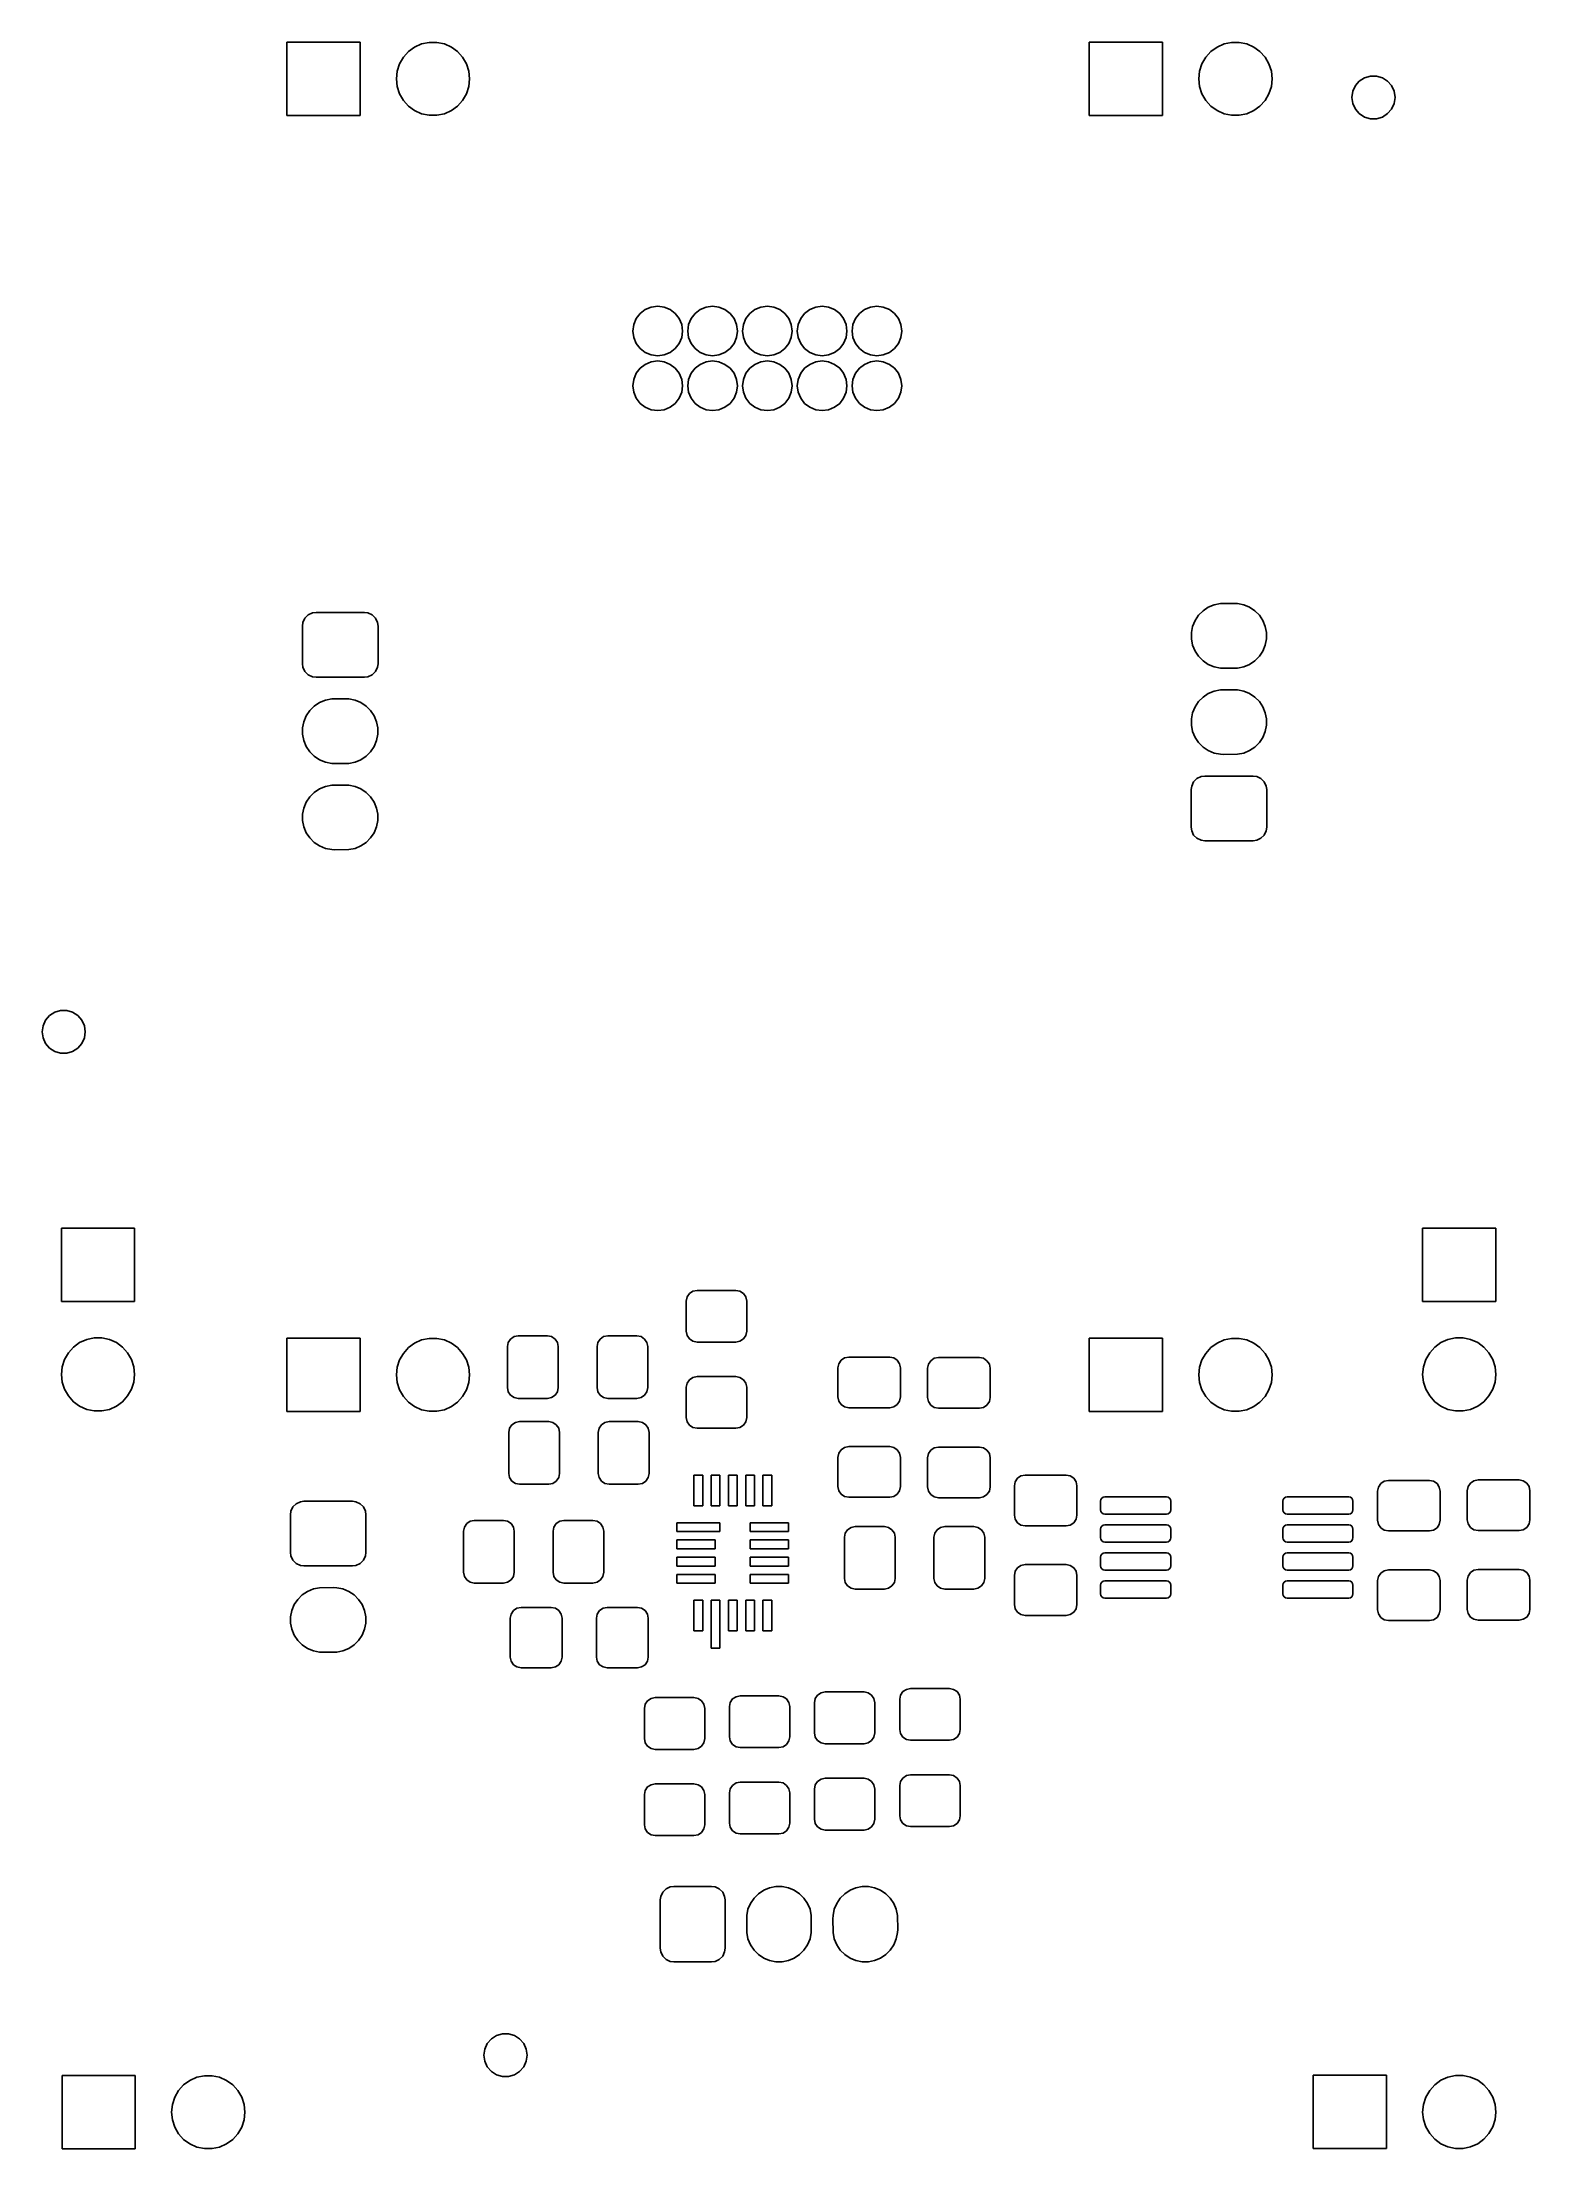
# Model space of a CAD drawing. Extents: x 4.28 to 5.64, y -3.99 to -2.07.
import ezdxf

# ---------------------------------------------------------------- set-up
doc = ezdxf.new("R2010")
doc.units = 0
doc.header["$MEASUREMENT"] = 0
doc.layers.add('BLACK', color=7, linetype='CONTINUOUS')

msp = doc.modelspace()

# ---------------------------------------------------------------- linework, layer by layer
at = {"layer": 'BLACK', "linetype": 'CONTINUOUS'}
for p, q in [((4.501, -2.137), (4.501, -2.0701)), ((4.501, -2.0701), (4.5679, -2.0701)), ((4.5679, -2.0701), (4.5679, -2.137)), ((4.6121, -2.0787), (4.6177, -2.0746)), ((4.6177, -2.0746), (4.6241, -2.0717)), ((4.6241, -2.0717), (4.631, -2.0703)), ((4.631, -2.0703), (4.6379, -2.0703)), ((4.6379, -2.0703), (4.6448, -2.0717)), ((4.6448, -2.0717), (4.6512, -2.0746)), ((4.6512, -2.0746), (4.6568, -2.0787)), ((5.2333, -2.137), (5.2333, -2.0701)), ((5.2333, -2.0701), (5.3002, -2.0701)), ((5.3002, -2.0701), (5.3002, -2.137)), ((5.3443, -2.0787), (5.35, -2.0746)), ((5.35, -2.0746), (5.3564, -2.0717)), ((5.3564, -2.0717), (5.3632, -2.0703)), ((5.3632, -2.0703), (5.3702, -2.0703)), ((5.3702, -2.0703), (5.3771, -2.0717)), ((5.3771, -2.0717), (5.3835, -2.0746)), ((5.3835, -2.0746), (5.3891, -2.0787)), ((4.6017, -2.0966), (4.6039, -2.0899)), ((4.6039, -2.0899), (4.6074, -2.0839)), ((4.6074, -2.0839), (4.6121, -2.0787)), ((4.6568, -2.0787), (4.6615, -2.0839)), ((4.6615, -2.0839), (4.665, -2.0899)), ((4.665, -2.0899), (4.6672, -2.0966)), ((5.334, -2.0966), (5.3362, -2.0899)), ((5.3362, -2.0899), (5.3397, -2.0839)), ((5.3397, -2.0839), (5.3443, -2.0787)), ((5.3891, -2.0787), (5.3938, -2.0839)), ((5.3938, -2.0839), (5.3973, -2.0899)), ((5.3973, -2.0899), (5.3995, -2.0966)), ((4.601, -2.1035), (4.6017, -2.0966)), ((4.6017, -2.1105), (4.601, -2.1035)), ((4.6039, -2.1172), (4.6017, -2.1105)), ((4.6672, -2.1105), (4.665, -2.1172)), ((4.6672, -2.0966), (4.6679, -2.1035)), ((4.6679, -2.1035), (4.6672, -2.1105)), ((5.3333, -2.1035), (5.334, -2.0966)), ((5.334, -2.1105), (5.3333, -2.1035)), ((5.3362, -2.1172), (5.334, -2.1105)), ((5.3995, -2.1105), (5.3973, -2.1172)), ((5.3995, -2.0966), (5.4002, -2.1035)), ((5.4002, -2.1035), (5.3995, -2.1105)), ((5.4738, -2.1149), (5.4762, -2.1098)), ((5.4762, -2.1098), (5.4798, -2.1056)), ((5.4798, -2.1056), (5.4845, -2.1026)), ((5.4845, -2.1026), (5.4899, -2.101)), ((5.4899, -2.101), (5.4955, -2.101)), ((5.4955, -2.101), (5.5009, -2.1026)), ((5.5009, -2.1026), (5.5056, -2.1056)), ((5.5056, -2.1056), (5.5093, -2.1098)), ((5.5093, -2.1098), (5.5116, -2.1149)), ((4.6074, -2.1232), (4.6039, -2.1172)), ((4.6121, -2.1284), (4.6074, -2.1232)), ((4.6177, -2.1325), (4.6121, -2.1284)), ((4.6241, -2.1354), (4.6177, -2.1325)), ((4.6512, -2.1325), (4.6448, -2.1354)), ((4.6568, -2.1284), (4.6512, -2.1325)), ((4.6615, -2.1232), (4.6568, -2.1284)), ((4.665, -2.1172), (4.6615, -2.1232)), ((5.3397, -2.1232), (5.3362, -2.1172)), ((5.3443, -2.1284), (5.3397, -2.1232)), ((5.35, -2.1325), (5.3443, -2.1284)), ((5.3564, -2.1354), (5.35, -2.1325)), ((5.3835, -2.1325), (5.3771, -2.1354)), ((5.3891, -2.1284), (5.3835, -2.1325)), ((5.3938, -2.1232), (5.3891, -2.1284)), ((5.3973, -2.1172), (5.3938, -2.1232)), ((5.473, -2.1205), (5.4738, -2.1149)), ((5.4738, -2.126), (5.473, -2.1205)), ((5.4762, -2.1311), (5.4738, -2.126)), ((5.4798, -2.1353), (5.4762, -2.1311)), ((5.5093, -2.1311), (5.5056, -2.1353)), ((5.5116, -2.126), (5.5093, -2.1311)), ((5.5116, -2.1149), (5.5124, -2.1205)), ((5.5124, -2.1205), (5.5116, -2.126)), ((4.5679, -2.137), (4.501, -2.137)), ((4.631, -2.1368), (4.6241, -2.1354)), ((4.6379, -2.1368), (4.631, -2.1368)), ((4.6448, -2.1354), (4.6379, -2.1368)), ((5.3002, -2.137), (5.2333, -2.137)), ((5.3632, -2.1368), (5.3564, -2.1354)), ((5.3702, -2.1368), (5.3632, -2.1368)), ((5.3771, -2.1354), (5.3702, -2.1368)), ((5.4845, -2.1384), (5.4798, -2.1353)), ((5.4899, -2.14), (5.4845, -2.1384)), ((5.4955, -2.14), (5.4899, -2.14)), ((5.5009, -2.1384), (5.4955, -2.14)), ((5.5056, -2.1353), (5.5009, -2.1384)), ((4.8177, -2.3278), (4.82, -2.3223)), ((4.82, -2.3223), (4.8236, -2.3177)), ((4.8236, -2.3177), (4.8282, -2.3141)), ((4.8282, -2.3141), (4.8337, -2.3118)), ((4.8337, -2.3118), (4.8396, -2.311)), ((4.8396, -2.311), (4.8454, -2.3118)), ((4.8454, -2.3118), (4.8509, -2.3141)), ((4.8509, -2.3141), (4.8556, -2.3177)), ((4.8556, -2.3177), (4.8592, -2.3223)), ((4.8592, -2.3223), (4.8614, -2.3278)), ((4.8677, -2.3278), (4.87, -2.3223)), ((4.87, -2.3223), (4.8736, -2.3177)), ((4.8736, -2.3177), (4.8782, -2.3141)), ((4.8782, -2.3141), (4.8837, -2.3118)), ((4.8837, -2.3118), (4.8896, -2.311)), ((4.8896, -2.311), (4.8954, -2.3118)), ((4.8954, -2.3118), (4.9009, -2.3141)), ((4.9009, -2.3141), (4.9056, -2.3177)), ((4.9056, -2.3177), (4.9092, -2.3223)), ((4.9092, -2.3223), (4.9114, -2.3278)), ((4.9177, -2.3278), (4.92, -2.3223)), ((4.92, -2.3223), (4.9236, -2.3177)), ((4.9236, -2.3177), (4.9282, -2.3141)), ((4.9282, -2.3141), (4.9337, -2.3118)), ((4.9337, -2.3118), (4.9396, -2.311)), ((4.9396, -2.311), (4.9454, -2.3118)), ((4.9454, -2.3118), (4.9509, -2.3141)), ((4.9509, -2.3141), (4.9556, -2.3177)), ((4.9556, -2.3177), (4.9592, -2.3223)), ((4.9592, -2.3223), (4.9614, -2.3278)), ((4.9677, -2.3278), (4.97, -2.3223)), ((4.97, -2.3223), (4.9736, -2.3177)), ((4.9736, -2.3177), (4.9782, -2.3141)), ((4.9782, -2.3141), (4.9837, -2.3118)), ((4.9837, -2.3118), (4.9896, -2.311)), ((4.9896, -2.311), (4.9954, -2.3118)), ((4.9954, -2.3118), (5.0009, -2.3141)), ((5.0009, -2.3141), (5.0056, -2.3177)), ((5.0056, -2.3177), (5.0092, -2.3223)), ((5.0092, -2.3223), (5.0114, -2.3278)), ((5.0177, -2.3278), (5.02, -2.3223)), ((5.02, -2.3223), (5.0236, -2.3177)), ((5.0236, -2.3177), (5.0282, -2.3141)), ((5.0282, -2.3141), (5.0337, -2.3118)), ((5.0337, -2.3118), (5.0396, -2.311)), ((5.0396, -2.311), (5.0454, -2.3118)), ((5.0454, -2.3118), (5.0509, -2.3141)), ((5.0509, -2.3141), (5.0556, -2.3177)), ((5.0556, -2.3177), (5.0592, -2.3223)), ((5.0592, -2.3223), (5.0614, -2.3278)), ((4.8169, -2.3337), (4.8177, -2.3278)), ((4.8177, -2.3395), (4.8169, -2.3337)), ((4.82, -2.345), (4.8177, -2.3395)), ((4.8236, -2.3497), (4.82, -2.345)), ((4.8592, -2.345), (4.8556, -2.3497)), ((4.8614, -2.3395), (4.8592, -2.345)), ((4.8614, -2.3278), (4.8622, -2.3337)), ((4.8622, -2.3337), (4.8614, -2.3395)), ((4.8669, -2.3337), (4.8677, -2.3278)), ((4.8677, -2.3395), (4.8669, -2.3337)), ((4.87, -2.345), (4.8677, -2.3395)), ((4.8736, -2.3497), (4.87, -2.345)), ((4.9092, -2.345), (4.9056, -2.3497)), ((4.9114, -2.3395), (4.9092, -2.345)), ((4.9114, -2.3278), (4.9122, -2.3337)), ((4.9122, -2.3337), (4.9114, -2.3395)), ((4.9169, -2.3337), (4.9177, -2.3278)), ((4.9177, -2.3395), (4.9169, -2.3337)), ((4.92, -2.345), (4.9177, -2.3395)), ((4.9236, -2.3497), (4.92, -2.345)), ((4.9592, -2.345), (4.9556, -2.3497)), ((4.9614, -2.3395), (4.9592, -2.345)), ((4.9614, -2.3278), (4.9622, -2.3337)), ((4.9622, -2.3337), (4.9614, -2.3395)), ((4.9669, -2.3337), (4.9677, -2.3278)), ((4.9677, -2.3395), (4.9669, -2.3337)), ((4.97, -2.345), (4.9677, -2.3395)), ((4.9736, -2.3497), (4.97, -2.345)), ((5.0092, -2.345), (5.0056, -2.3497)), ((5.0114, -2.3395), (5.0092, -2.345)), ((5.0114, -2.3278), (5.0122, -2.3337)), ((5.0122, -2.3337), (5.0114, -2.3395)), ((5.0169, -2.3337), (5.0177, -2.3278)), ((5.0177, -2.3395), (5.0169, -2.3337)), ((5.02, -2.345), (5.0177, -2.3395)), ((5.0236, -2.3497), (5.02, -2.345)), ((5.0592, -2.345), (5.0556, -2.3497)), ((5.0614, -2.3395), (5.0592, -2.345)), ((5.0614, -2.3278), (5.0622, -2.3337)), ((5.0622, -2.3337), (5.0614, -2.3395)), ((4.8282, -2.3533), (4.8236, -2.3497)), ((4.8236, -2.3677), (4.8282, -2.3641)), ((4.8337, -2.3555), (4.8282, -2.3533)), ((4.8282, -2.3641), (4.8337, -2.3618)), ((4.8396, -2.3563), (4.8337, -2.3555)), ((4.8337, -2.3618), (4.8396, -2.361)), ((4.8454, -2.3555), (4.8396, -2.3563)), ((4.8396, -2.361), (4.8454, -2.3618)), ((4.8509, -2.3533), (4.8454, -2.3555)), ((4.8454, -2.3618), (4.8509, -2.3641)), ((4.8556, -2.3497), (4.8509, -2.3533)), ((4.8509, -2.3641), (4.8556, -2.3677)), ((4.8782, -2.3533), (4.8736, -2.3497)), ((4.8736, -2.3677), (4.8782, -2.3641)), ((4.8837, -2.3555), (4.8782, -2.3533)), ((4.8782, -2.3641), (4.8837, -2.3618)), ((4.8896, -2.3563), (4.8837, -2.3555)), ((4.8837, -2.3618), (4.8896, -2.361)), ((4.8954, -2.3555), (4.8896, -2.3563)), ((4.8896, -2.361), (4.8954, -2.3618)), ((4.9009, -2.3533), (4.8954, -2.3555)), ((4.8954, -2.3618), (4.9009, -2.3641)), ((4.9056, -2.3497), (4.9009, -2.3533)), ((4.9009, -2.3641), (4.9056, -2.3677)), ((4.9282, -2.3533), (4.9236, -2.3497)), ((4.9236, -2.3677), (4.9282, -2.3641)), ((4.9337, -2.3555), (4.9282, -2.3533)), ((4.9282, -2.3641), (4.9337, -2.3618)), ((4.9396, -2.3563), (4.9337, -2.3555)), ((4.9337, -2.3618), (4.9396, -2.361)), ((4.9454, -2.3555), (4.9396, -2.3563)), ((4.9396, -2.361), (4.9454, -2.3618)), ((4.9509, -2.3533), (4.9454, -2.3555)), ((4.9454, -2.3618), (4.9509, -2.3641)), ((4.9556, -2.3497), (4.9509, -2.3533)), ((4.9509, -2.3641), (4.9556, -2.3677)), ((4.9782, -2.3533), (4.9736, -2.3497)), ((4.9736, -2.3677), (4.9782, -2.3641)), ((4.9837, -2.3555), (4.9782, -2.3533)), ((4.9782, -2.3641), (4.9837, -2.3618)), ((4.9896, -2.3563), (4.9837, -2.3555)), ((4.9837, -2.3618), (4.9896, -2.361)), ((4.9954, -2.3555), (4.9896, -2.3563)), ((4.9896, -2.361), (4.9954, -2.3618)), ((5.0009, -2.3533), (4.9954, -2.3555)), ((4.9954, -2.3618), (5.0009, -2.3641)), ((5.0056, -2.3497), (5.0009, -2.3533)), ((5.0009, -2.3641), (5.0056, -2.3677)), ((5.0282, -2.3533), (5.0236, -2.3497)), ((5.0236, -2.3677), (5.0282, -2.3641)), ((5.0337, -2.3555), (5.0282, -2.3533)), ((5.0282, -2.3641), (5.0337, -2.3618)), ((5.0396, -2.3563), (5.0337, -2.3555)), ((5.0337, -2.3618), (5.0396, -2.361)), ((5.0454, -2.3555), (5.0396, -2.3563)), ((5.0396, -2.361), (5.0454, -2.3618)), ((5.0509, -2.3533), (5.0454, -2.3555)), ((5.0454, -2.3618), (5.0509, -2.3641)), ((5.0556, -2.3497), (5.0509, -2.3533)), ((5.0509, -2.3641), (5.0556, -2.3677)), ((4.8169, -2.3837), (4.8177, -2.3778)), ((4.8177, -2.3895), (4.8169, -2.3837)), ((4.8177, -2.3778), (4.82, -2.3723)), ((4.82, -2.3723), (4.8236, -2.3677)), ((4.8556, -2.3677), (4.8592, -2.3723)), ((4.8592, -2.3723), (4.8614, -2.3778)), ((4.8614, -2.3778), (4.8622, -2.3837)), ((4.8622, -2.3837), (4.8614, -2.3895)), ((4.8669, -2.3837), (4.8677, -2.3778)), ((4.8677, -2.3895), (4.8669, -2.3837)), ((4.8677, -2.3778), (4.87, -2.3723)), ((4.87, -2.3723), (4.8736, -2.3677)), ((4.9056, -2.3677), (4.9092, -2.3723)), ((4.9092, -2.3723), (4.9114, -2.3778)), ((4.9114, -2.3778), (4.9122, -2.3837)), ((4.9122, -2.3837), (4.9114, -2.3895)), ((4.9169, -2.3837), (4.9177, -2.3778)), ((4.9177, -2.3895), (4.9169, -2.3837)), ((4.9177, -2.3778), (4.92, -2.3723)), ((4.92, -2.3723), (4.9236, -2.3677)), ((4.9556, -2.3677), (4.9592, -2.3723)), ((4.9592, -2.3723), (4.9614, -2.3778)), ((4.9614, -2.3778), (4.9622, -2.3837)), ((4.9622, -2.3837), (4.9614, -2.3895)), ((4.9669, -2.3837), (4.9677, -2.3778)), ((4.9677, -2.3895), (4.9669, -2.3837)), ((4.9677, -2.3778), (4.97, -2.3723)), ((4.97, -2.3723), (4.9736, -2.3677)), ((5.0056, -2.3677), (5.0092, -2.3723)), ((5.0092, -2.3723), (5.0114, -2.3778)), ((5.0114, -2.3778), (5.0122, -2.3837)), ((5.0122, -2.3837), (5.0114, -2.3895)), ((5.0169, -2.3837), (5.0177, -2.3778)), ((5.0177, -2.3895), (5.0169, -2.3837)), ((5.0177, -2.3778), (5.02, -2.3723)), ((5.02, -2.3723), (5.0236, -2.3677)), ((5.0556, -2.3677), (5.0592, -2.3723)), ((5.0592, -2.3723), (5.0614, -2.3778)), ((5.0614, -2.3778), (5.0622, -2.3837)), ((5.0622, -2.3837), (5.0614, -2.3895)), ((4.82, -2.395), (4.8177, -2.3895)), ((4.8236, -2.3997), (4.82, -2.395)), ((4.8282, -2.4033), (4.8236, -2.3997)), ((4.8556, -2.3997), (4.8509, -2.4033)), ((4.8592, -2.395), (4.8556, -2.3997)), ((4.8614, -2.3895), (4.8592, -2.395)), ((4.87, -2.395), (4.8677, -2.3895)), ((4.8736, -2.3997), (4.87, -2.395)), ((4.8782, -2.4033), (4.8736, -2.3997)), ((4.9056, -2.3997), (4.9009, -2.4033)), ((4.9092, -2.395), (4.9056, -2.3997)), ((4.9114, -2.3895), (4.9092, -2.395)), ((4.92, -2.395), (4.9177, -2.3895)), ((4.9236, -2.3997), (4.92, -2.395)), ((4.9282, -2.4033), (4.9236, -2.3997)), ((4.9556, -2.3997), (4.9509, -2.4033)), ((4.9592, -2.395), (4.9556, -2.3997)), ((4.9614, -2.3895), (4.9592, -2.395)), ((4.97, -2.395), (4.9677, -2.3895)), ((4.9736, -2.3997), (4.97, -2.395)), ((4.9782, -2.4033), (4.9736, -2.3997)), ((5.0056, -2.3997), (5.0009, -2.4033)), ((5.0092, -2.395), (5.0056, -2.3997)), ((5.0114, -2.3895), (5.0092, -2.395)), ((5.02, -2.395), (5.0177, -2.3895)), ((5.0236, -2.3997), (5.02, -2.395)), ((5.0282, -2.4033), (5.0236, -2.3997)), ((5.0556, -2.3997), (5.0509, -2.4033)), ((5.0592, -2.395), (5.0556, -2.3997)), ((5.0614, -2.3895), (5.0592, -2.395)), ((4.8337, -2.4055), (4.8282, -2.4033)), ((4.8396, -2.4063), (4.8337, -2.4055)), ((4.8454, -2.4055), (4.8396, -2.4063)), ((4.8509, -2.4033), (4.8454, -2.4055)), ((4.8837, -2.4055), (4.8782, -2.4033)), ((4.8896, -2.4063), (4.8837, -2.4055)), ((4.8954, -2.4055), (4.8896, -2.4063)), ((4.9009, -2.4033), (4.8954, -2.4055)), ((4.9337, -2.4055), (4.9282, -2.4033)), ((4.9396, -2.4063), (4.9337, -2.4055)), ((4.9454, -2.4055), (4.9396, -2.4063)), ((4.9509, -2.4033), (4.9454, -2.4055)), ((4.9837, -2.4055), (4.9782, -2.4033)), ((4.9896, -2.4063), (4.9837, -2.4055)), ((4.9954, -2.4055), (4.9896, -2.4063)), ((5.0009, -2.4033), (4.9954, -2.4055)), ((5.0337, -2.4055), (5.0282, -2.4033)), ((5.0396, -2.4063), (5.0337, -2.4055)), ((5.0454, -2.4055), (5.0396, -2.4063)), ((5.0509, -2.4033), (5.0454, -2.4055)), ((4.5176, -2.5958), (4.5206, -2.5928)), ((4.5206, -2.5928), (4.5245, -2.591)), ((4.5245, -2.591), (4.5277, -2.5906)), ((4.5277, -2.5906), (4.5719, -2.5906)), ((4.5719, -2.5906), (4.5751, -2.591)), ((4.5751, -2.591), (4.579, -2.5928)), ((4.579, -2.5928), (4.582, -2.5958)), ((5.3299, -2.5979), (5.3331, -2.5931)), ((5.3331, -2.5931), (5.3372, -2.589)), ((5.3372, -2.589), (5.342, -2.5858)), ((5.342, -2.5858), (5.3473, -2.5836)), ((5.3473, -2.5836), (5.353, -2.5824)), ((5.353, -2.5824), (5.3657, -2.5823)), ((5.3657, -2.5823), (5.3686, -2.5824)), ((5.3686, -2.5824), (5.3743, -2.5836)), ((5.3743, -2.5836), (5.3797, -2.5858)), ((5.3797, -2.5858), (5.3845, -2.589)), ((5.3845, -2.589), (5.3886, -2.5931)), ((5.3886, -2.5931), (5.3918, -2.5979)), ((4.5154, -2.6029), (4.5158, -2.5997)), ((4.5154, -2.6373), (4.5154, -2.6029)), ((4.5158, -2.5997), (4.5176, -2.5958)), ((4.582, -2.5958), (4.5838, -2.5997)), ((4.5838, -2.5997), (4.5843, -2.6029)), ((4.5843, -2.6029), (4.5843, -2.6373)), ((5.3265, -2.6089), (5.3276, -2.6032)), ((5.3265, -2.6147), (5.3265, -2.6089)), ((5.3276, -2.6032), (5.3299, -2.5979)), ((5.3918, -2.5979), (5.394, -2.6032)), ((5.394, -2.6032), (5.3951, -2.6089)), ((5.3951, -2.6089), (5.3951, -2.6147)), ((5.3276, -2.6204), (5.3265, -2.6147)), ((5.3299, -2.6257), (5.3276, -2.6204)), ((5.3331, -2.6305), (5.3299, -2.6257)), ((5.3372, -2.6346), (5.3331, -2.6305)), ((5.3886, -2.6305), (5.3845, -2.6346)), ((5.3918, -2.6257), (5.3886, -2.6305)), ((5.394, -2.6204), (5.3918, -2.6257)), ((5.3951, -2.6147), (5.394, -2.6204)), ((4.5158, -2.6405), (4.5154, -2.6373)), ((4.5176, -2.6444), (4.5158, -2.6405)), ((4.5206, -2.6474), (4.5176, -2.6444)), ((4.5245, -2.6492), (4.5206, -2.6474)), ((4.5277, -2.6496), (4.5245, -2.6492)), ((4.5719, -2.6496), (4.5277, -2.6496)), ((4.5751, -2.6492), (4.5719, -2.6496)), ((4.579, -2.6474), (4.5751, -2.6492)), ((4.582, -2.6444), (4.579, -2.6474)), ((4.5838, -2.6405), (4.582, -2.6444)), ((4.5843, -2.6373), (4.5838, -2.6405)), ((5.342, -2.6379), (5.3372, -2.6346)), ((5.3473, -2.6401), (5.342, -2.6379)), ((5.353, -2.6412), (5.3473, -2.6401)), ((5.3559, -2.6413), (5.353, -2.6412)), ((5.3686, -2.6412), (5.3559, -2.6413)), ((5.3743, -2.6401), (5.3686, -2.6412)), ((5.3797, -2.6379), (5.3743, -2.6401)), ((5.3845, -2.6346), (5.3797, -2.6379)), ((4.531, -2.6728), (4.5363, -2.6706)), ((4.5363, -2.6706), (4.542, -2.6694)), ((4.542, -2.6694), (4.5547, -2.6693)), ((4.5547, -2.6693), (4.5576, -2.6694)), ((4.5576, -2.6694), (4.5633, -2.6706)), ((4.5633, -2.6706), (4.5686, -2.6728)), ((5.3299, -2.6766), (5.3331, -2.6718)), ((5.3331, -2.6718), (5.3372, -2.6677)), ((5.3372, -2.6677), (5.342, -2.6645)), ((5.342, -2.6645), (5.3473, -2.6623)), ((5.3473, -2.6623), (5.353, -2.6612)), ((5.353, -2.6612), (5.3657, -2.661)), ((5.3657, -2.661), (5.3686, -2.6612)), ((5.3686, -2.6612), (5.3743, -2.6623)), ((5.3743, -2.6623), (5.3797, -2.6645)), ((5.3797, -2.6645), (5.3845, -2.6677)), ((5.3845, -2.6677), (5.3886, -2.6718)), ((5.3886, -2.6718), (5.3918, -2.6766)), ((4.5155, -2.6959), (4.5166, -2.6902)), ((4.5166, -2.6902), (4.5188, -2.6849)), ((4.5188, -2.6849), (4.5221, -2.6801)), ((4.5221, -2.6801), (4.5261, -2.676)), ((4.5261, -2.676), (4.531, -2.6728)), ((4.5686, -2.6728), (4.5735, -2.676)), ((4.5735, -2.676), (4.5775, -2.6801)), ((4.5775, -2.6801), (4.5808, -2.6849)), ((4.5808, -2.6849), (4.583, -2.6902)), ((4.583, -2.6902), (4.5841, -2.6959)), ((5.3265, -2.6877), (5.3276, -2.682)), ((5.3265, -2.6934), (5.3265, -2.6877)), ((5.3276, -2.682), (5.3299, -2.6766)), ((5.3918, -2.6766), (5.394, -2.682)), ((5.394, -2.682), (5.3951, -2.6877)), ((5.3951, -2.6877), (5.3951, -2.6934)), ((4.5155, -2.7017), (4.5155, -2.6959)), ((4.5166, -2.7074), (4.5155, -2.7017)), ((4.5188, -2.7127), (4.5166, -2.7074)), ((4.583, -2.7074), (4.5808, -2.7127)), ((4.5841, -2.7017), (4.583, -2.7074)), ((4.5841, -2.6959), (4.5841, -2.7017)), ((5.3276, -2.6991), (5.3265, -2.6934)), ((5.3299, -2.7045), (5.3276, -2.6991)), ((5.3331, -2.7093), (5.3299, -2.7045)), ((5.3372, -2.7134), (5.3331, -2.7093)), ((5.3886, -2.7093), (5.3845, -2.7134)), ((5.3918, -2.7045), (5.3886, -2.7093)), ((5.394, -2.6991), (5.3918, -2.7045)), ((5.3951, -2.6934), (5.394, -2.6991)), ((4.5221, -2.7176), (4.5188, -2.7127)), ((4.5261, -2.7216), (4.5221, -2.7176)), ((4.531, -2.7249), (4.5261, -2.7216)), ((4.5363, -2.7271), (4.531, -2.7249)), ((4.542, -2.7282), (4.5363, -2.7271)), ((4.5449, -2.7283), (4.542, -2.7282)), ((4.5576, -2.7282), (4.5449, -2.7283)), ((4.5633, -2.7271), (4.5576, -2.7282)), ((4.5686, -2.7249), (4.5633, -2.7271)), ((4.5735, -2.7216), (4.5686, -2.7249)), ((4.5775, -2.7176), (4.5735, -2.7216)), ((4.5808, -2.7127), (4.5775, -2.7176)), ((5.342, -2.7166), (5.3372, -2.7134)), ((5.3473, -2.7188), (5.342, -2.7166)), ((5.353, -2.7199), (5.3473, -2.7188)), ((5.3559, -2.7201), (5.353, -2.7199)), ((5.3686, -2.7199), (5.3559, -2.7201)), ((5.3743, -2.7188), (5.3686, -2.7199)), ((5.3797, -2.7166), (5.3743, -2.7188)), ((5.3845, -2.7134), (5.3797, -2.7166)), ((4.5363, -2.7493), (4.542, -2.7482)), ((4.542, -2.7482), (4.5547, -2.748)), ((4.5547, -2.748), (4.5576, -2.7482)), ((4.5576, -2.7482), (4.5633, -2.7493)), ((5.3264, -2.7521), (5.3268, -2.7489)), ((5.3268, -2.7489), (5.3286, -2.745)), ((5.3286, -2.745), (5.3316, -2.742)), ((5.3316, -2.742), (5.3355, -2.7402)), ((5.3355, -2.7402), (5.3387, -2.7398)), ((5.3387, -2.7398), (5.383, -2.7398)), ((5.383, -2.7398), (5.3862, -2.7402)), ((5.3862, -2.7402), (5.39, -2.742)), ((5.39, -2.742), (5.3931, -2.745)), ((5.3931, -2.745), (5.3949, -2.7489)), ((5.3949, -2.7489), (5.3953, -2.7521)), ((4.5166, -2.769), (4.5188, -2.7636)), ((4.5188, -2.7636), (4.5221, -2.7588)), ((4.5221, -2.7588), (4.5261, -2.7547)), ((4.5261, -2.7547), (4.531, -2.7515)), ((4.531, -2.7515), (4.5363, -2.7493)), ((4.5633, -2.7493), (4.5686, -2.7515)), ((4.5686, -2.7515), (4.5735, -2.7547)), ((4.5735, -2.7547), (4.5775, -2.7588)), ((4.5775, -2.7588), (4.5808, -2.7636)), ((4.5808, -2.7636), (4.583, -2.769)), ((5.3264, -2.7865), (5.3264, -2.7521)), ((5.3953, -2.7521), (5.3953, -2.7865)), ((4.5155, -2.7747), (4.5166, -2.769)), ((4.5155, -2.7805), (4.5155, -2.7747)), ((4.5166, -2.7861), (4.5155, -2.7805)), ((4.5188, -2.7915), (4.5166, -2.7861)), ((4.583, -2.7861), (4.5808, -2.7915)), ((4.583, -2.769), (4.5841, -2.7747)), ((4.5841, -2.7805), (4.583, -2.7861)), ((4.5841, -2.7747), (4.5841, -2.7805)), ((5.3268, -2.7897), (5.3264, -2.7865)), ((5.3953, -2.7865), (5.3949, -2.7897)), ((4.5221, -2.7963), (4.5188, -2.7915)), ((4.5261, -2.8004), (4.5221, -2.7963)), ((4.531, -2.8036), (4.5261, -2.8004)), ((4.5363, -2.8058), (4.531, -2.8036)), ((4.542, -2.8069), (4.5363, -2.8058)), ((4.5633, -2.8058), (4.5576, -2.8069)), ((4.5686, -2.8036), (4.5633, -2.8058)), ((4.5735, -2.8004), (4.5686, -2.8036)), ((4.5775, -2.7963), (4.5735, -2.8004)), ((4.5808, -2.7915), (4.5775, -2.7963)), ((5.3286, -2.7936), (5.3268, -2.7897)), ((5.3316, -2.7966), (5.3286, -2.7936)), ((5.3355, -2.7984), (5.3316, -2.7966)), ((5.3387, -2.7988), (5.3355, -2.7984)), ((5.383, -2.7988), (5.3387, -2.7988)), ((5.3862, -2.7984), (5.383, -2.7988)), ((5.39, -2.7966), (5.3862, -2.7984)), ((5.3931, -2.7936), (5.39, -2.7966)), ((5.3949, -2.7897), (5.3931, -2.7936)), ((4.5449, -2.8071), (4.542, -2.8069)), ((4.5576, -2.8069), (4.5449, -2.8071)), ((4.2809, -2.9626), (4.2846, -2.9584)), ((4.2846, -2.9584), (4.2893, -2.9553)), ((4.2893, -2.9553), (4.2946, -2.9537)), ((4.2946, -2.9537), (4.3002, -2.9537)), ((4.3002, -2.9537), (4.3056, -2.9553)), ((4.3056, -2.9553), (4.3103, -2.9584)), ((4.3103, -2.9584), (4.314, -2.9626)), ((4.2778, -2.9732), (4.2786, -2.9677)), ((4.2786, -2.9788), (4.2778, -2.9732)), ((4.2786, -2.9677), (4.2809, -2.9626)), ((4.2809, -2.9839), (4.2786, -2.9788)), ((4.314, -2.9626), (4.3163, -2.9677)), ((4.3163, -2.9788), (4.314, -2.9839)), ((4.3163, -2.9677), (4.3171, -2.9732)), ((4.3171, -2.9732), (4.3163, -2.9788)), ((4.2846, -2.9881), (4.2809, -2.9839)), ((4.2893, -2.9911), (4.2846, -2.9881)), ((4.2946, -2.9927), (4.2893, -2.9911)), ((4.3002, -2.9927), (4.2946, -2.9927)), ((4.3056, -2.9911), (4.3002, -2.9927)), ((4.3103, -2.9881), (4.3056, -2.9911)), ((4.314, -2.9839), (4.3103, -2.9881)), ((4.2953, -3.2193), (4.2953, -3.1524)), ((4.2953, -3.1524), (4.3622, -3.1524)), ((4.3622, -3.1524), (4.3622, -3.2193)), ((5.5376, -3.2193), (5.5376, -3.1524)), ((5.5376, -3.1524), (5.6045, -3.1524)), ((5.6045, -3.1524), (5.6045, -3.2193)), ((4.8684, -3.2119), (4.8716, -3.2098)), ((4.8716, -3.2098), (4.8754, -3.2091)), ((4.8754, -3.2091), (4.9108, -3.2091)), ((4.9108, -3.2091), (4.9146, -3.2098)), ((4.9146, -3.2098), (4.9178, -3.2119)), ((4.3622, -3.2193), (4.2953, -3.2193)), ((4.8656, -3.2189), (4.8663, -3.2151)), ((4.8656, -3.2465), (4.8656, -3.2189)), ((4.8663, -3.2151), (4.8684, -3.2119)), ((4.9178, -3.2119), (4.9199, -3.2151)), ((4.9199, -3.2151), (4.9207, -3.2189)), ((4.9207, -3.2189), (4.9207, -3.2465)), ((5.6045, -3.2193), (5.5376, -3.2193)), ((4.8663, -3.2502), (4.8656, -3.2465)), ((4.9207, -3.2465), (4.9199, -3.2502)), ((4.2982, -3.2722), (4.3017, -3.2662)), ((4.3017, -3.2662), (4.3063, -3.261)), ((4.3063, -3.261), (4.312, -3.2568)), ((4.312, -3.2568), (4.3184, -3.254)), ((4.3184, -3.254), (4.3252, -3.2525)), ((4.3252, -3.2525), (4.3322, -3.2525)), ((4.3322, -3.2525), (4.3391, -3.254)), ((4.3391, -3.254), (4.3455, -3.2568)), ((4.3455, -3.2568), (4.3511, -3.261)), ((4.3511, -3.261), (4.3558, -3.2662)), ((4.3558, -3.2662), (4.3593, -3.2722)), ((4.501, -3.3197), (4.501, -3.2528)), ((4.501, -3.2528), (4.5679, -3.2528)), ((4.5679, -3.2528), (4.5679, -3.3197)), ((4.6039, -3.2726), (4.6074, -3.2666)), ((4.6074, -3.2666), (4.6121, -3.2614)), ((4.6121, -3.2614), (4.6177, -3.2572)), ((4.6177, -3.2572), (4.6241, -3.2544)), ((4.6241, -3.2544), (4.631, -3.2529)), ((4.631, -3.2529), (4.6379, -3.2529)), ((4.6379, -3.2529), (4.6448, -3.2544)), ((4.6448, -3.2544), (4.6512, -3.2572)), ((4.6512, -3.2572), (4.6568, -3.2614)), ((4.6568, -3.2614), (4.6615, -3.2666)), ((4.6615, -3.2666), (4.665, -3.2726)), ((4.7025, -3.2604), (4.7032, -3.2567)), ((4.7025, -3.2978), (4.7025, -3.2604)), ((4.7032, -3.2567), (4.7053, -3.2535)), ((4.7053, -3.2535), (4.7085, -3.2513)), ((4.7085, -3.2513), (4.7123, -3.2506)), ((4.7123, -3.2506), (4.7389, -3.2506)), ((4.7389, -3.2506), (4.7426, -3.2513)), ((4.7426, -3.2513), (4.7458, -3.2535)), ((4.7458, -3.2535), (4.748, -3.2567)), ((4.748, -3.2567), (4.7487, -3.2604)), ((4.7487, -3.2604), (4.7487, -3.2978)), ((4.7842, -3.2604), (4.7849, -3.2567)), ((4.7842, -3.2978), (4.7842, -3.2604)), ((4.7849, -3.2567), (4.787, -3.2535)), ((4.787, -3.2535), (4.7902, -3.2513)), ((4.7902, -3.2513), (4.794, -3.2506)), ((4.794, -3.2506), (4.8206, -3.2506)), ((4.8206, -3.2506), (4.8243, -3.2513)), ((4.8243, -3.2513), (4.8275, -3.2535)), ((4.8275, -3.2535), (4.8297, -3.2567)), ((4.8297, -3.2567), (4.8304, -3.2604)), ((4.8304, -3.2604), (4.8304, -3.2978)), ((4.8684, -3.2534), (4.8663, -3.2502)), ((4.8716, -3.2555), (4.8684, -3.2534)), ((4.8754, -3.2563), (4.8716, -3.2555)), ((4.9108, -3.2563), (4.8754, -3.2563)), ((4.9146, -3.2555), (4.9108, -3.2563)), ((4.9178, -3.2534), (4.9146, -3.2555)), ((4.9199, -3.2502), (4.9178, -3.2534)), ((5.2333, -3.3197), (5.2333, -3.2528)), ((5.2333, -3.2528), (5.3002, -3.2528)), ((5.3002, -3.2528), (5.3002, -3.3197)), ((5.3362, -3.2726), (5.3397, -3.2666)), ((5.3397, -3.2666), (5.3443, -3.2614)), ((5.3443, -3.2614), (5.35, -3.2572)), ((5.35, -3.2572), (5.3564, -3.2544)), ((5.3564, -3.2544), (5.3632, -3.2529)), ((5.3632, -3.2529), (5.3702, -3.2529)), ((5.3702, -3.2529), (5.3771, -3.2544)), ((5.3771, -3.2544), (5.3835, -3.2572)), ((5.3835, -3.2572), (5.3891, -3.2614)), ((5.3891, -3.2614), (5.3938, -3.2666)), ((5.3938, -3.2666), (5.3973, -3.2726)), ((5.5405, -3.2722), (5.544, -3.2662)), ((5.544, -3.2662), (5.5487, -3.261)), ((5.5487, -3.261), (5.5543, -3.2568)), ((5.5543, -3.2568), (5.5607, -3.254)), ((5.5607, -3.254), (5.5676, -3.2525)), ((5.5676, -3.2525), (5.5746, -3.2525)), ((5.5746, -3.2525), (5.5814, -3.254)), ((5.5814, -3.254), (5.5878, -3.2568)), ((5.5878, -3.2568), (5.5935, -3.261)), ((5.5935, -3.261), (5.5981, -3.2662)), ((5.5981, -3.2662), (5.6016, -3.2722)), ((4.2953, -3.2858), (4.296, -3.2789)), ((4.296, -3.2928), (4.2953, -3.2858)), ((4.296, -3.2789), (4.2982, -3.2722)), ((4.3593, -3.2722), (4.3615, -3.2789)), ((4.3615, -3.2789), (4.3622, -3.2858)), ((4.3622, -3.2858), (4.3615, -3.2928)), ((4.601, -3.2862), (4.6017, -3.2793)), ((4.6017, -3.2932), (4.601, -3.2862)), ((4.6017, -3.2793), (4.6039, -3.2726)), ((4.665, -3.2726), (4.6672, -3.2793)), ((4.6672, -3.2793), (4.6679, -3.2862)), ((4.6679, -3.2862), (4.6672, -3.2932)), ((5.0039, -3.2798), (5.0047, -3.2761)), ((5.0039, -3.3064), (5.0039, -3.2798)), ((5.0047, -3.2761), (5.0068, -3.2729)), ((5.0068, -3.2729), (5.01, -3.2707)), ((5.01, -3.2707), (5.0138, -3.27)), ((5.0138, -3.27), (5.0512, -3.27)), ((5.0512, -3.27), (5.0549, -3.2707)), ((5.0549, -3.2707), (5.0581, -3.2729)), ((5.0581, -3.2729), (5.0603, -3.2761)), ((5.0603, -3.2761), (5.061, -3.2798)), ((5.061, -3.2798), (5.061, -3.3064)), ((5.0858, -3.2802), (5.0866, -3.2764)), ((5.0858, -3.3068), (5.0858, -3.2802)), ((5.0866, -3.2764), (5.0887, -3.2733)), ((5.0887, -3.2733), (5.0919, -3.2711)), ((5.0919, -3.2711), (5.0957, -3.2704)), ((5.0957, -3.2704), (5.1331, -3.2704)), ((5.1331, -3.2704), (5.1368, -3.2711)), ((5.1368, -3.2711), (5.14, -3.2733)), ((5.14, -3.2733), (5.1422, -3.2764)), ((5.1422, -3.2764), (5.1429, -3.2802)), ((5.1429, -3.2802), (5.1429, -3.3068)), ((5.3333, -3.2862), (5.334, -3.2793)), ((5.334, -3.2932), (5.3333, -3.2862)), ((5.334, -3.2793), (5.3362, -3.2726)), ((5.3973, -3.2726), (5.3995, -3.2793)), ((5.3995, -3.2793), (5.4002, -3.2862)), ((5.4002, -3.2862), (5.3995, -3.2932)), ((5.5376, -3.2858), (5.5383, -3.2789)), ((5.5383, -3.2928), (5.5376, -3.2858)), ((5.5383, -3.2789), (5.5405, -3.2722)), ((5.6016, -3.2722), (5.6038, -3.2789)), ((5.6038, -3.2789), (5.6045, -3.2858)), ((5.6045, -3.2858), (5.6038, -3.2928)), ((4.2982, -3.2994), (4.296, -3.2928)), ((4.3017, -3.3055), (4.2982, -3.2994)), ((4.3063, -3.3107), (4.3017, -3.3055)), ((4.3558, -3.3055), (4.3511, -3.3107)), ((4.3593, -3.2994), (4.3558, -3.3055)), ((4.3615, -3.2928), (4.3593, -3.2994)), ((4.6039, -3.2998), (4.6017, -3.2932)), ((4.6074, -3.3059), (4.6039, -3.2998)), ((4.6121, -3.3111), (4.6074, -3.3059)), ((4.6615, -3.3059), (4.6568, -3.3111)), ((4.665, -3.2998), (4.6615, -3.3059)), ((4.6672, -3.2932), (4.665, -3.2998)), ((4.7032, -3.3016), (4.7025, -3.2978)), ((4.7053, -3.3048), (4.7032, -3.3016)), ((4.7085, -3.3069), (4.7053, -3.3048)), ((4.7458, -3.3048), (4.7426, -3.3069)), ((4.748, -3.3016), (4.7458, -3.3048)), ((4.7487, -3.2978), (4.748, -3.3016)), ((4.7849, -3.3016), (4.7842, -3.2978)), ((4.787, -3.3048), (4.7849, -3.3016)), ((4.7902, -3.3069), (4.787, -3.3048)), ((4.8275, -3.3048), (4.8243, -3.3069)), ((4.8297, -3.3016), (4.8275, -3.3048)), ((4.8304, -3.2978), (4.8297, -3.3016)), ((4.8656, -3.2976), (4.8663, -3.2939)), ((4.8656, -3.3252), (4.8656, -3.2976)), ((4.8663, -3.2939), (4.8684, -3.2907)), ((4.8684, -3.2907), (4.8716, -3.2885)), ((4.8716, -3.2885), (4.8754, -3.2878)), ((4.8754, -3.2878), (4.9108, -3.2878)), ((4.9108, -3.2878), (4.9146, -3.2885)), ((4.9146, -3.2885), (4.9178, -3.2907)), ((4.9178, -3.2907), (4.9199, -3.2939)), ((4.9199, -3.2939), (4.9207, -3.2976)), ((4.9207, -3.2976), (4.9207, -3.3252)), ((5.0047, -3.3102), (5.0039, -3.3064)), ((5.061, -3.3064), (5.0603, -3.3102)), ((5.3362, -3.2998), (5.334, -3.2932)), ((5.3397, -3.3059), (5.3362, -3.2998)), ((5.3443, -3.3111), (5.3397, -3.3059)), ((5.3938, -3.3059), (5.3891, -3.3111)), ((5.3973, -3.2998), (5.3938, -3.3059)), ((5.3995, -3.2932), (5.3973, -3.2998)), ((5.5405, -3.2994), (5.5383, -3.2928)), ((5.544, -3.3055), (5.5405, -3.2994)), ((5.5487, -3.3107), (5.544, -3.3055)), ((5.5981, -3.3055), (5.5935, -3.3107)), ((5.6016, -3.2994), (5.5981, -3.3055)), ((5.6038, -3.2928), (5.6016, -3.2994)), ((4.312, -3.3148), (4.3063, -3.3107)), ((4.3184, -3.3177), (4.312, -3.3148)), ((4.3252, -3.3191), (4.3184, -3.3177)), ((4.3322, -3.3191), (4.3252, -3.3191)), ((4.3391, -3.3177), (4.3322, -3.3191)), ((4.3455, -3.3148), (4.3391, -3.3177)), ((4.3511, -3.3107), (4.3455, -3.3148)), ((4.5679, -3.3197), (4.501, -3.3197)), ((4.6177, -3.3152), (4.6121, -3.3111)), ((4.6241, -3.318), (4.6177, -3.3152)), ((4.631, -3.3195), (4.6241, -3.318)), ((4.6379, -3.3195), (4.631, -3.3195)), ((4.6448, -3.318), (4.6379, -3.3195)), ((4.6512, -3.3152), (4.6448, -3.318)), ((4.6568, -3.3111), (4.6512, -3.3152)), ((4.7123, -3.3077), (4.7085, -3.3069)), ((4.7389, -3.3077), (4.7123, -3.3077)), ((4.7426, -3.3069), (4.7389, -3.3077)), ((4.794, -3.3077), (4.7902, -3.3069)), ((4.8206, -3.3077), (4.794, -3.3077)), ((4.8243, -3.3069), (4.8206, -3.3077)), ((4.8663, -3.329), (4.8656, -3.3252)), ((4.9207, -3.3252), (4.9199, -3.329)), ((5.0068, -3.3134), (5.0047, -3.3102)), ((5.01, -3.3155), (5.0068, -3.3134)), ((5.0138, -3.3162), (5.01, -3.3155)), ((5.0512, -3.3162), (5.0138, -3.3162)), ((5.0549, -3.3155), (5.0512, -3.3162)), ((5.0581, -3.3134), (5.0549, -3.3155)), ((5.0603, -3.3102), (5.0581, -3.3134)), ((5.0866, -3.3106), (5.0858, -3.3068)), ((5.0887, -3.3138), (5.0866, -3.3106)), ((5.0919, -3.3159), (5.0887, -3.3138)), ((5.0957, -3.3166), (5.0919, -3.3159)), ((5.1331, -3.3166), (5.0957, -3.3166)), ((5.1368, -3.3159), (5.1331, -3.3166)), ((5.14, -3.3138), (5.1368, -3.3159)), ((5.1422, -3.3106), (5.14, -3.3138)), ((5.1429, -3.3068), (5.1422, -3.3106)), ((5.3002, -3.3197), (5.2333, -3.3197)), ((5.35, -3.3152), (5.3443, -3.3111)), ((5.3564, -3.318), (5.35, -3.3152)), ((5.3632, -3.3195), (5.3564, -3.318)), ((5.3702, -3.3195), (5.3632, -3.3195)), ((5.3771, -3.318), (5.3702, -3.3195)), ((5.3835, -3.3152), (5.3771, -3.318)), ((5.3891, -3.3111), (5.3835, -3.3152)), ((5.5543, -3.3148), (5.5487, -3.3107)), ((5.5607, -3.3177), (5.5543, -3.3148)), ((5.5676, -3.3191), (5.5607, -3.3177)), ((5.5746, -3.3191), (5.5676, -3.3191)), ((5.5814, -3.3177), (5.5746, -3.3191)), ((5.5878, -3.3148), (5.5814, -3.3177)), ((5.5935, -3.3107), (5.5878, -3.3148)), ((4.7036, -3.3388), (4.7044, -3.335)), ((4.7036, -3.3762), (4.7036, -3.3388)), ((4.7044, -3.335), (4.7065, -3.3318)), ((4.7065, -3.3318), (4.7097, -3.3297)), ((4.7097, -3.3297), (4.7135, -3.3289)), ((4.7135, -3.3289), (4.7401, -3.3289)), ((4.7401, -3.3289), (4.7438, -3.3297)), ((4.7438, -3.3297), (4.747, -3.3318)), ((4.747, -3.3318), (4.7492, -3.335)), ((4.7492, -3.335), (4.7499, -3.3388)), ((4.7499, -3.3388), (4.7499, -3.3762)), ((4.7853, -3.3388), (4.7861, -3.335)), ((4.7853, -3.3762), (4.7853, -3.3388)), ((4.7861, -3.335), (4.7882, -3.3318)), ((4.7882, -3.3318), (4.7914, -3.3297)), ((4.7914, -3.3297), (4.7952, -3.3289)), ((4.7952, -3.3289), (4.8218, -3.3289)), ((4.8218, -3.3289), (4.8255, -3.3297)), ((4.8255, -3.3297), (4.8287, -3.3318)), ((4.8287, -3.3318), (4.8308, -3.335)), ((4.8308, -3.335), (4.8316, -3.3388)), ((4.8316, -3.3388), (4.8316, -3.3762)), ((4.8684, -3.3322), (4.8663, -3.329)), ((4.8716, -3.3343), (4.8684, -3.3322)), ((4.8754, -3.335), (4.8716, -3.3343)), ((4.9108, -3.335), (4.8754, -3.335)), ((4.9146, -3.3343), (4.9108, -3.335)), ((4.9178, -3.3322), (4.9146, -3.3343)), ((4.9199, -3.329), (4.9178, -3.3322)), ((5.0039, -3.3615), (5.0047, -3.3577)), ((5.0039, -3.3881), (5.0039, -3.3615)), ((5.0047, -3.3577), (5.0068, -3.3546)), ((5.0068, -3.3546), (5.01, -3.3524)), ((5.01, -3.3524), (5.0138, -3.3517)), ((5.0138, -3.3517), (5.0512, -3.3517)), ((5.0512, -3.3517), (5.0549, -3.3524)), ((5.0549, -3.3524), (5.0581, -3.3546)), ((5.0581, -3.3546), (5.0603, -3.3577)), ((5.0603, -3.3577), (5.061, -3.3615)), ((5.061, -3.3615), (5.061, -3.3881)), ((5.0858, -3.3619), (5.0866, -3.3581)), ((5.0858, -3.3885), (5.0858, -3.3619)), ((5.0866, -3.3581), (5.0887, -3.3549)), ((5.0887, -3.3549), (5.0919, -3.3528)), ((5.0919, -3.3528), (5.0957, -3.3521)), ((5.0957, -3.3521), (5.1331, -3.3521)), ((5.1331, -3.3521), (5.1368, -3.3528)), ((5.1368, -3.3528), (5.14, -3.3549)), ((5.14, -3.3549), (5.1422, -3.3581)), ((5.1422, -3.3581), (5.1429, -3.3619)), ((5.1429, -3.3619), (5.1429, -3.3885)), ((4.7044, -3.3799), (4.7036, -3.3762)), ((4.7065, -3.3831), (4.7044, -3.3799)), ((4.7097, -3.3853), (4.7065, -3.3831)), ((4.747, -3.3831), (4.7438, -3.3853)), ((4.7492, -3.3799), (4.747, -3.3831)), ((4.7499, -3.3762), (4.7492, -3.3799)), ((4.7861, -3.3799), (4.7853, -3.3762)), ((4.7882, -3.3831), (4.7861, -3.3799)), ((4.7914, -3.3853), (4.7882, -3.3831)), ((4.8287, -3.3831), (4.8255, -3.3853)), ((4.8308, -3.3799), (4.8287, -3.3831)), ((4.8316, -3.3762), (4.8308, -3.3799)), ((4.8726, -3.4057), (4.8726, -3.3777)), ((4.8726, -3.3777), (4.8806, -3.3777)), ((4.8806, -3.3777), (4.8806, -3.4057)), ((4.8883, -3.4057), (4.8883, -3.3777)), ((4.8883, -3.3777), (4.8963, -3.3777)), ((4.8963, -3.3777), (4.8963, -3.4057)), ((4.9041, -3.4057), (4.9041, -3.3777)), ((4.9041, -3.3777), (4.9121, -3.3777)), ((4.9121, -3.3777), (4.9121, -3.4057)), ((4.9198, -3.4057), (4.9198, -3.3777)), ((4.9198, -3.3777), (4.9278, -3.3777)), ((4.9278, -3.3777), (4.9278, -3.4057)), ((4.9356, -3.4057), (4.9356, -3.3777)), ((4.9356, -3.3777), (4.9436, -3.3777)), ((4.9436, -3.3777), (4.9436, -3.4057)), ((5.1657, -3.3838), (5.1678, -3.3806)), ((5.1678, -3.3806), (5.171, -3.3785)), ((5.171, -3.3785), (5.1748, -3.3778)), ((5.1748, -3.3778), (5.2122, -3.3778)), ((5.2122, -3.3778), (5.216, -3.3785)), ((5.216, -3.3785), (5.2192, -3.3806)), ((5.2192, -3.3806), (5.2213, -3.3838)), ((5.4993, -3.3854), (5.5025, -3.3832)), ((5.5025, -3.3832), (5.5063, -3.3825)), ((5.5063, -3.3825), (5.5437, -3.3825)), ((5.5437, -3.3825), (5.5475, -3.3832)), ((5.5475, -3.3832), (5.5507, -3.3854)), ((5.5812, -3.385), (5.5844, -3.3828)), ((5.5844, -3.3828), (5.5882, -3.3821)), ((5.5882, -3.3821), (5.6256, -3.3821)), ((5.6256, -3.3821), (5.6294, -3.3828)), ((5.6294, -3.3828), (5.6326, -3.385)), ((4.5096, -3.4038), (4.5134, -3.402)), ((4.5134, -3.402), (4.5166, -3.4016)), ((4.5166, -3.4016), (4.5609, -3.4016)), ((4.5609, -3.4016), (4.5641, -3.402)), ((4.5641, -3.402), (4.568, -3.4038)), ((4.7135, -3.386), (4.7097, -3.3853)), ((4.7401, -3.386), (4.7135, -3.386)), ((4.7438, -3.3853), (4.7401, -3.386)), ((4.7952, -3.386), (4.7914, -3.3853)), ((4.8218, -3.386), (4.7952, -3.386)), ((4.8255, -3.3853), (4.8218, -3.386)), ((5.0047, -3.3919), (5.0039, -3.3881)), ((5.0068, -3.3951), (5.0047, -3.3919)), ((5.01, -3.3972), (5.0068, -3.3951)), ((5.0138, -3.3979), (5.01, -3.3972)), ((5.0512, -3.3979), (5.0138, -3.3979)), ((5.0549, -3.3972), (5.0512, -3.3979)), ((5.0581, -3.3951), (5.0549, -3.3972)), ((5.0603, -3.3919), (5.0581, -3.3951)), ((5.061, -3.3881), (5.0603, -3.3919)), ((5.0866, -3.3923), (5.0858, -3.3885)), ((5.0887, -3.3954), (5.0866, -3.3923)), ((5.0919, -3.3976), (5.0887, -3.3954)), ((5.0957, -3.3983), (5.0919, -3.3976)), ((5.1331, -3.3983), (5.0957, -3.3983)), ((5.1368, -3.3976), (5.1331, -3.3983)), ((5.14, -3.3954), (5.1368, -3.3976)), ((5.1422, -3.3923), (5.14, -3.3954)), ((5.1429, -3.3885), (5.1422, -3.3923)), ((5.165, -3.3876), (5.1657, -3.3838)), ((5.165, -3.4142), (5.165, -3.3876)), ((5.2213, -3.3838), (5.222, -3.3876)), ((5.222, -3.3876), (5.222, -3.4142)), ((5.2437, -3.4014), (5.244, -3.3999)), ((5.2437, -3.4093), (5.2437, -3.4014)), ((5.244, -3.3999), (5.2449, -3.3986)), ((5.2449, -3.3986), (5.2461, -3.3977)), ((5.2461, -3.3977), (5.2476, -3.3974)), ((5.2476, -3.3974), (5.3037, -3.3974)), ((5.3037, -3.3974), (5.3052, -3.3977)), ((5.3052, -3.3977), (5.3065, -3.3986)), ((5.3065, -3.3986), (5.3074, -3.3999)), ((5.3074, -3.3999), (5.3077, -3.4014)), ((5.3077, -3.4014), (5.3077, -3.4093)), ((5.41, -3.4014), (5.4103, -3.3999)), ((5.41, -3.4093), (5.41, -3.4014)), ((5.4103, -3.3999), (5.4112, -3.3986)), ((5.4112, -3.3986), (5.4125, -3.3977)), ((5.4125, -3.3977), (5.414, -3.3974)), ((5.414, -3.3974), (5.4701, -3.3974)), ((5.4701, -3.3974), (5.4716, -3.3977)), ((5.4716, -3.3977), (5.4729, -3.3986)), ((5.4729, -3.3986), (5.4737, -3.3999)), ((5.4737, -3.3999), (5.474, -3.4014)), ((5.474, -3.4014), (5.474, -3.4093)), ((5.4965, -3.3923), (5.4972, -3.3886)), ((5.4965, -3.4189), (5.4965, -3.3923)), ((5.4972, -3.3886), (5.4993, -3.3854)), ((5.5507, -3.3854), (5.5528, -3.3886)), ((5.5528, -3.3886), (5.5535, -3.3923)), ((5.5535, -3.3923), (5.5535, -3.4189)), ((5.5783, -3.3919), (5.5791, -3.3882)), ((5.5783, -3.4185), (5.5783, -3.3919)), ((5.5791, -3.3882), (5.5812, -3.385)), ((5.6326, -3.385), (5.6347, -3.3882)), ((5.6347, -3.3882), (5.6354, -3.3919)), ((5.6354, -3.3919), (5.6354, -3.4185)), ((4.5043, -3.4139), (4.5047, -3.4107)), ((4.5043, -3.4483), (4.5043, -3.4139)), ((4.5047, -3.4107), (4.5066, -3.4068)), ((4.5066, -3.4068), (4.5096, -3.4038)), ((4.568, -3.4038), (4.571, -3.4068)), ((4.571, -3.4068), (4.5728, -3.4107)), ((4.5728, -3.4107), (4.5732, -3.4139)), ((4.5732, -3.4139), (4.5732, -3.4483)), ((4.6652, -3.422), (4.6684, -3.4198)), ((4.6684, -3.4198), (4.6721, -3.4191)), ((4.6721, -3.4191), (4.6987, -3.4191)), ((4.6987, -3.4191), (4.7025, -3.4198)), ((4.7025, -3.4198), (4.7057, -3.422)), ((4.7469, -3.422), (4.7501, -3.4198)), ((4.7501, -3.4198), (4.7538, -3.4191)), ((4.7538, -3.4191), (4.7804, -3.4191)), ((4.7804, -3.4191), (4.7842, -3.4198)), ((4.7842, -3.4198), (4.7874, -3.422)), ((4.8571, -3.4292), (4.8571, -3.4212)), ((4.8571, -3.4212), (4.8961, -3.4212)), ((4.8806, -3.4057), (4.8726, -3.4057)), ((4.8963, -3.4057), (4.8883, -3.4057)), ((4.8961, -3.4212), (4.8961, -3.4292)), ((4.9121, -3.4057), (4.9041, -3.4057)), ((4.9278, -3.4057), (4.9198, -3.4057)), ((4.924, -3.4292), (4.924, -3.4212)), ((4.924, -3.4212), (4.959, -3.4212)), ((4.9436, -3.4057), (4.9356, -3.4057)), ((4.959, -3.4212), (4.959, -3.4292)), ((5.1657, -3.4179), (5.165, -3.4142)), ((5.1678, -3.4211), (5.1657, -3.4179)), ((5.171, -3.4233), (5.1678, -3.4211)), ((5.2192, -3.4211), (5.216, -3.4233)), ((5.2213, -3.4179), (5.2192, -3.4211)), ((5.222, -3.4142), (5.2213, -3.4179)), ((5.244, -3.4108), (5.2437, -3.4093)), ((5.2449, -3.412), (5.244, -3.4108)), ((5.2461, -3.4129), (5.2449, -3.412)), ((5.2476, -3.4132), (5.2461, -3.4129)), ((5.3037, -3.4132), (5.2476, -3.4132)), ((5.3052, -3.4129), (5.3037, -3.4132)), ((5.3065, -3.412), (5.3052, -3.4129)), ((5.3074, -3.4108), (5.3065, -3.412)), ((5.3077, -3.4093), (5.3074, -3.4108)), ((5.4103, -3.4108), (5.41, -3.4093)), ((5.4112, -3.412), (5.4103, -3.4108)), ((5.4125, -3.4129), (5.4112, -3.412)), ((5.414, -3.4132), (5.4125, -3.4129)), ((5.4701, -3.4132), (5.414, -3.4132)), ((5.4716, -3.4129), (5.4701, -3.4132)), ((5.4729, -3.412), (5.4716, -3.4129)), ((5.4737, -3.4108), (5.4729, -3.412)), ((5.474, -3.4093), (5.4737, -3.4108)), ((5.4972, -3.4227), (5.4965, -3.4189)), ((5.5535, -3.4189), (5.5528, -3.4227)), ((5.5791, -3.4223), (5.5783, -3.4185)), ((5.6354, -3.4185), (5.6347, -3.4223)), ((4.6623, -3.4289), (4.6631, -3.4252)), ((4.6623, -3.4663), (4.6623, -3.4289)), ((4.6631, -3.4252), (4.6652, -3.422)), ((4.7057, -3.422), (4.7078, -3.4252)), ((4.7078, -3.4252), (4.7086, -3.4289)), ((4.7086, -3.4289), (4.7086, -3.4663)), ((4.744, -3.4289), (4.7447, -3.4252)), ((4.744, -3.4663), (4.744, -3.4289)), ((4.7447, -3.4252), (4.7469, -3.422)), ((4.7874, -3.422), (4.7895, -3.4252)), ((4.7895, -3.4252), (4.7903, -3.4289)), ((4.7903, -3.4289), (4.7903, -3.4663)), ((4.8961, -3.4292), (4.8571, -3.4292)), ((4.8571, -3.4449), (4.8571, -3.4369)), ((4.8571, -3.4369), (4.8921, -3.4369)), ((4.8921, -3.4369), (4.8921, -3.4449)), ((4.959, -3.4292), (4.924, -3.4292)), ((4.924, -3.4449), (4.924, -3.4369)), ((4.924, -3.4369), (4.959, -3.4369)), ((4.959, -3.4369), (4.959, -3.4449)), ((5.0099, -3.4344), (5.0107, -3.4307)), ((5.0099, -3.4719), (5.0099, -3.4344)), ((5.0107, -3.4307), (5.0128, -3.4275)), ((5.0128, -3.4275), (5.016, -3.4254)), ((5.016, -3.4254), (5.0198, -3.4246)), ((5.0198, -3.4246), (5.0464, -3.4246)), ((5.0464, -3.4246), (5.0501, -3.4254)), ((5.0501, -3.4254), (5.0533, -3.4275)), ((5.0533, -3.4275), (5.0555, -3.4307)), ((5.0555, -3.4307), (5.0562, -3.4344)), ((5.0562, -3.4344), (5.0562, -3.4719)), ((5.0916, -3.4344), (5.0924, -3.4307)), ((5.0916, -3.4719), (5.0916, -3.4344)), ((5.0924, -3.4307), (5.0945, -3.4275)), ((5.0945, -3.4275), (5.0977, -3.4254)), ((5.0977, -3.4254), (5.1015, -3.4246)), ((5.1015, -3.4246), (5.1281, -3.4246)), ((5.1281, -3.4246), (5.1318, -3.4254)), ((5.1318, -3.4254), (5.135, -3.4275)), ((5.135, -3.4275), (5.1371, -3.4307)), ((5.1371, -3.4307), (5.1379, -3.4344)), ((5.1379, -3.4344), (5.1379, -3.4719)), ((5.1748, -3.424), (5.171, -3.4233)), ((5.2122, -3.424), (5.1748, -3.424)), ((5.216, -3.4233), (5.2122, -3.424)), ((5.2437, -3.427), (5.244, -3.4255)), ((5.2437, -3.4348), (5.2437, -3.427)), ((5.244, -3.4363), (5.2437, -3.4348)), ((5.244, -3.4255), (5.2449, -3.4242)), ((5.2449, -3.4376), (5.244, -3.4363)), ((5.2449, -3.4242), (5.2461, -3.4233)), ((5.2461, -3.4385), (5.2449, -3.4376)), ((5.2461, -3.4233), (5.2476, -3.423)), ((5.2476, -3.4388), (5.2461, -3.4385)), ((5.2476, -3.423), (5.3037, -3.423)), ((5.3037, -3.4388), (5.2476, -3.4388)), ((5.3037, -3.423), (5.3052, -3.4233)), ((5.3052, -3.4385), (5.3037, -3.4388)), ((5.3052, -3.4233), (5.3065, -3.4242)), ((5.3065, -3.4376), (5.3052, -3.4385)), ((5.3065, -3.4242), (5.3074, -3.4255)), ((5.3074, -3.4363), (5.3065, -3.4376)), ((5.3074, -3.4255), (5.3077, -3.427)), ((5.3077, -3.4348), (5.3074, -3.4363)), ((5.3077, -3.427), (5.3077, -3.4348)), ((5.41, -3.427), (5.4103, -3.4255)), ((5.41, -3.4348), (5.41, -3.427)), ((5.4103, -3.4363), (5.41, -3.4348)), ((5.4103, -3.4255), (5.4112, -3.4242)), ((5.4112, -3.4376), (5.4103, -3.4363)), ((5.4112, -3.4242), (5.4125, -3.4233)), ((5.4125, -3.4385), (5.4112, -3.4376)), ((5.4125, -3.4233), (5.414, -3.423)), ((5.414, -3.4388), (5.4125, -3.4385)), ((5.414, -3.423), (5.4701, -3.423)), ((5.4701, -3.4388), (5.414, -3.4388)), ((5.4701, -3.423), (5.4716, -3.4233)), ((5.4716, -3.4385), (5.4701, -3.4388)), ((5.4716, -3.4233), (5.4729, -3.4242)), ((5.4729, -3.4376), (5.4716, -3.4385)), ((5.4729, -3.4242), (5.4737, -3.4255)), ((5.4737, -3.4363), (5.4729, -3.4376)), ((5.4737, -3.4255), (5.474, -3.427)), ((5.474, -3.4348), (5.4737, -3.4363)), ((5.474, -3.427), (5.474, -3.4348)), ((5.4993, -3.4259), (5.4972, -3.4227)), ((5.5025, -3.428), (5.4993, -3.4259)), ((5.5063, -3.4287), (5.5025, -3.428)), ((5.5437, -3.4287), (5.5063, -3.4287)), ((5.5475, -3.428), (5.5437, -3.4287)), ((5.5507, -3.4259), (5.5475, -3.428)), ((5.5528, -3.4227), (5.5507, -3.4259)), ((5.5812, -3.4255), (5.5791, -3.4223)), ((5.5844, -3.4276), (5.5812, -3.4255)), ((5.5882, -3.4283), (5.5844, -3.4276)), ((5.6256, -3.4283), (5.5882, -3.4283)), ((5.6294, -3.4276), (5.6256, -3.4283)), ((5.6326, -3.4255), (5.6294, -3.4276)), ((5.6347, -3.4223), (5.6326, -3.4255)), ((4.5047, -3.4515), (4.5043, -3.4483)), ((4.5066, -3.4554), (4.5047, -3.4515)), ((4.5096, -3.4584), (4.5066, -3.4554)), ((4.5134, -3.4602), (4.5096, -3.4584)), ((4.5166, -3.4606), (4.5134, -3.4602)), ((4.5641, -3.4602), (4.5609, -3.4606)), ((4.568, -3.4584), (4.5641, -3.4602)), ((4.571, -3.4554), (4.568, -3.4584)), ((4.5728, -3.4515), (4.571, -3.4554)), ((4.5732, -3.4483), (4.5728, -3.4515)), ((4.8921, -3.4449), (4.8571, -3.4449)), ((4.8571, -3.4607), (4.8571, -3.4527)), ((4.8571, -3.4527), (4.8921, -3.4527)), ((4.8921, -3.4527), (4.8921, -3.4607)), ((4.959, -3.4449), (4.924, -3.4449)), ((4.924, -3.4607), (4.924, -3.4527)), ((4.924, -3.4527), (4.959, -3.4527)), ((4.959, -3.4527), (4.959, -3.4607)), ((5.1678, -3.4623), (5.171, -3.4602)), ((5.171, -3.4602), (5.1748, -3.4594)), ((5.1748, -3.4594), (5.2122, -3.4594)), ((5.2122, -3.4594), (5.216, -3.4602)), ((5.216, -3.4602), (5.2192, -3.4623)), ((5.2437, -3.4526), (5.244, -3.4511)), ((5.2437, -3.4604), (5.2437, -3.4526)), ((5.244, -3.4511), (5.2449, -3.4498)), ((5.2449, -3.4498), (5.2461, -3.4489)), ((5.2461, -3.4489), (5.2476, -3.4486)), ((5.2476, -3.4486), (5.3037, -3.4486)), ((5.3037, -3.4486), (5.3052, -3.4489)), ((5.3052, -3.4489), (5.3065, -3.4498)), ((5.3065, -3.4498), (5.3074, -3.4511)), ((5.3074, -3.4511), (5.3077, -3.4526)), ((5.3077, -3.4526), (5.3077, -3.4604)), ((5.41, -3.4526), (5.4103, -3.4511)), ((5.41, -3.4604), (5.41, -3.4526)), ((5.4103, -3.4511), (5.4112, -3.4498)), ((5.4112, -3.4498), (5.4125, -3.4489)), ((5.4125, -3.4489), (5.414, -3.4486)), ((5.414, -3.4486), (5.4701, -3.4486)), ((5.4701, -3.4486), (5.4716, -3.4489)), ((5.4716, -3.4489), (5.4729, -3.4498)), ((5.4729, -3.4498), (5.4737, -3.4511)), ((5.4737, -3.4511), (5.474, -3.4526)), ((5.474, -3.4526), (5.474, -3.4604)), ((4.5609, -3.4606), (4.5166, -3.4606)), ((4.6631, -3.4701), (4.6623, -3.4663)), ((4.6652, -3.4733), (4.6631, -3.4701)), ((4.6684, -3.4754), (4.6652, -3.4733)), ((4.6721, -3.4762), (4.6684, -3.4754)), ((4.6987, -3.4762), (4.6721, -3.4762)), ((4.7025, -3.4754), (4.6987, -3.4762)), ((4.7057, -3.4733), (4.7025, -3.4754)), ((4.7078, -3.4701), (4.7057, -3.4733)), ((4.7086, -3.4663), (4.7078, -3.4701)), ((4.7447, -3.4701), (4.744, -3.4663)), ((4.7469, -3.4733), (4.7447, -3.4701)), ((4.7501, -3.4754), (4.7469, -3.4733)), ((4.7538, -3.4762), (4.7501, -3.4754)), ((4.7804, -3.4762), (4.7538, -3.4762)), ((4.7842, -3.4754), (4.7804, -3.4762)), ((4.7874, -3.4733), (4.7842, -3.4754)), ((4.7895, -3.4701), (4.7874, -3.4733)), ((4.7903, -3.4663), (4.7895, -3.4701)), ((4.8921, -3.4607), (4.8571, -3.4607)), ((4.8571, -3.4764), (4.8571, -3.4684)), ((4.8571, -3.4684), (4.8921, -3.4684)), ((4.8921, -3.4764), (4.8571, -3.4764)), ((4.8921, -3.4684), (4.8921, -3.4764)), ((4.959, -3.4607), (4.924, -3.4607)), ((4.924, -3.4764), (4.924, -3.4684)), ((4.924, -3.4684), (4.959, -3.4684)), ((4.959, -3.4764), (4.924, -3.4764)), ((4.959, -3.4684), (4.959, -3.4764)), ((5.0107, -3.4756), (5.0099, -3.4719)), ((5.0128, -3.4788), (5.0107, -3.4756)), ((5.016, -3.4809), (5.0128, -3.4788)), ((5.0533, -3.4788), (5.0501, -3.4809)), ((5.0555, -3.4756), (5.0533, -3.4788)), ((5.0562, -3.4719), (5.0555, -3.4756)), ((5.0924, -3.4756), (5.0916, -3.4719)), ((5.0945, -3.4788), (5.0924, -3.4756)), ((5.0977, -3.4809), (5.0945, -3.4788)), ((5.135, -3.4788), (5.1318, -3.4809)), ((5.1371, -3.4756), (5.135, -3.4788)), ((5.1379, -3.4719), (5.1371, -3.4756)), ((5.165, -3.4693), (5.1657, -3.4655)), ((5.165, -3.4959), (5.165, -3.4693)), ((5.1657, -3.4655), (5.1678, -3.4623)), ((5.2192, -3.4623), (5.2213, -3.4655)), ((5.2213, -3.4655), (5.222, -3.4693)), ((5.222, -3.4693), (5.222, -3.4959)), ((5.244, -3.4619), (5.2437, -3.4604)), ((5.2437, -3.4781), (5.244, -3.4766)), ((5.2437, -3.486), (5.2437, -3.4781)), ((5.2449, -3.4632), (5.244, -3.4619)), ((5.244, -3.4766), (5.2449, -3.4754)), ((5.2461, -3.4641), (5.2449, -3.4632)), ((5.2449, -3.4754), (5.2461, -3.4745)), ((5.2476, -3.4644), (5.2461, -3.4641)), ((5.2461, -3.4745), (5.2476, -3.4742)), ((5.3037, -3.4644), (5.2476, -3.4644)), ((5.2476, -3.4742), (5.3037, -3.4742)), ((5.3052, -3.4641), (5.3037, -3.4644)), ((5.3037, -3.4742), (5.3052, -3.4745)), ((5.3065, -3.4632), (5.3052, -3.4641)), ((5.3052, -3.4745), (5.3065, -3.4754)), ((5.3074, -3.4619), (5.3065, -3.4632)), ((5.3065, -3.4754), (5.3074, -3.4766)), ((5.3077, -3.4604), (5.3074, -3.4619)), ((5.3074, -3.4766), (5.3077, -3.4781)), ((5.3077, -3.4781), (5.3077, -3.486)), ((5.4103, -3.4619), (5.41, -3.4604)), ((5.41, -3.4781), (5.4103, -3.4766)), ((5.41, -3.486), (5.41, -3.4781)), ((5.4112, -3.4632), (5.4103, -3.4619)), ((5.4103, -3.4766), (5.4112, -3.4754)), ((5.4125, -3.4641), (5.4112, -3.4632)), ((5.4112, -3.4754), (5.4125, -3.4745)), ((5.414, -3.4644), (5.4125, -3.4641)), ((5.4125, -3.4745), (5.414, -3.4742)), ((5.4701, -3.4644), (5.414, -3.4644)), ((5.414, -3.4742), (5.4701, -3.4742)), ((5.4716, -3.4641), (5.4701, -3.4644)), ((5.4701, -3.4742), (5.4716, -3.4745)), ((5.4729, -3.4632), (5.4716, -3.4641)), ((5.4716, -3.4745), (5.4729, -3.4754)), ((5.4737, -3.4619), (5.4729, -3.4632)), ((5.4729, -3.4754), (5.4737, -3.4766)), ((5.474, -3.4604), (5.4737, -3.4619)), ((5.4737, -3.4766), (5.474, -3.4781)), ((5.474, -3.4781), (5.474, -3.486)), ((5.4965, -3.474), (5.4972, -3.4702)), ((5.4965, -3.5006), (5.4965, -3.474)), ((5.4972, -3.4702), (5.4993, -3.4671)), ((5.4993, -3.4671), (5.5025, -3.4649)), ((5.5025, -3.4649), (5.5063, -3.4642)), ((5.5063, -3.4642), (5.5437, -3.4642)), ((5.5437, -3.4642), (5.5475, -3.4649)), ((5.5475, -3.4649), (5.5507, -3.4671)), ((5.5507, -3.4671), (5.5528, -3.4702)), ((5.5528, -3.4702), (5.5535, -3.474)), ((5.5535, -3.474), (5.5535, -3.5006)), ((5.5783, -3.4736), (5.5791, -3.4699)), ((5.5783, -3.5002), (5.5783, -3.4736)), ((5.5791, -3.4699), (5.5812, -3.4667)), ((5.5812, -3.4667), (5.5844, -3.4645)), ((5.5844, -3.4645), (5.5882, -3.4638)), ((5.5882, -3.4638), (5.6256, -3.4638)), ((5.6256, -3.4638), (5.6294, -3.4645)), ((5.6294, -3.4645), (5.6326, -3.4667)), ((5.6326, -3.4667), (5.6347, -3.4699)), ((5.6347, -3.4699), (5.6354, -3.4736)), ((5.6354, -3.4736), (5.6354, -3.5002)), ((4.5056, -3.5013), (4.5078, -3.4959)), ((4.5078, -3.4959), (4.511, -3.4911)), ((4.511, -3.4911), (4.5151, -3.487)), ((4.5151, -3.487), (4.5199, -3.4838)), ((4.5199, -3.4838), (4.5253, -3.4816)), ((4.5253, -3.4816), (4.531, -3.4805)), ((4.531, -3.4805), (4.5437, -3.4803)), ((4.5437, -3.4803), (4.5466, -3.4805)), ((4.5466, -3.4805), (4.5523, -3.4816)), ((4.5523, -3.4816), (4.5576, -3.4838)), ((4.5576, -3.4838), (4.5624, -3.487)), ((4.5624, -3.487), (4.5665, -3.4911)), ((4.5665, -3.4911), (4.5697, -3.4959)), ((4.5697, -3.4959), (4.572, -3.5013)), ((4.711, -3.4992), (4.7148, -3.4984)), ((4.7148, -3.4984), (4.7423, -3.4984)), ((4.7423, -3.4984), (4.7461, -3.4992)), ((4.7897, -3.4992), (4.7935, -3.4984)), ((4.7935, -3.4984), (4.8211, -3.4984)), ((4.8211, -3.4984), (4.8248, -3.4992)), ((4.8726, -3.5199), (4.8726, -3.4919)), ((4.8726, -3.4919), (4.8806, -3.4919)), ((4.8806, -3.4919), (4.8806, -3.5199)), ((4.8883, -3.5357), (4.8883, -3.4919)), ((4.8883, -3.4919), (4.8963, -3.4919)), ((4.8963, -3.4919), (4.8963, -3.5357)), ((4.9041, -3.5199), (4.9041, -3.4919)), ((4.9041, -3.4919), (4.9121, -3.4919)), ((4.9121, -3.4919), (4.9121, -3.5199)), ((4.9198, -3.5199), (4.9198, -3.4919)), ((4.9198, -3.4919), (4.9278, -3.4919)), ((4.9278, -3.4919), (4.9278, -3.5199)), ((4.9356, -3.5199), (4.9356, -3.4919)), ((4.9356, -3.4919), (4.9436, -3.4919)), ((4.9436, -3.4919), (4.9436, -3.5199)), ((5.0198, -3.4817), (5.016, -3.4809)), ((5.0464, -3.4817), (5.0198, -3.4817)), ((5.0501, -3.4809), (5.0464, -3.4817)), ((5.1015, -3.4817), (5.0977, -3.4809)), ((5.1281, -3.4817), (5.1015, -3.4817)), ((5.1318, -3.4809), (5.1281, -3.4817)), ((5.1657, -3.4996), (5.165, -3.4959)), ((5.222, -3.4959), (5.2213, -3.4996)), ((5.244, -3.4875), (5.2437, -3.486)), ((5.2449, -3.4888), (5.244, -3.4875)), ((5.2461, -3.4897), (5.2449, -3.4888)), ((5.2476, -3.49), (5.2461, -3.4897)), ((5.3037, -3.49), (5.2476, -3.49)), ((5.3052, -3.4897), (5.3037, -3.49)), ((5.3065, -3.4888), (5.3052, -3.4897)), ((5.3074, -3.4875), (5.3065, -3.4888)), ((5.3077, -3.486), (5.3074, -3.4875)), ((5.4103, -3.4875), (5.41, -3.486)), ((5.4112, -3.4888), (5.4103, -3.4875)), ((5.4125, -3.4897), (5.4112, -3.4888)), ((5.414, -3.49), (5.4125, -3.4897)), ((5.4701, -3.49), (5.414, -3.49)), ((5.4716, -3.4897), (5.4701, -3.49)), ((5.4729, -3.4888), (5.4716, -3.4897)), ((5.4737, -3.4875), (5.4729, -3.4888)), ((5.474, -3.486), (5.4737, -3.4875)), ((4.5045, -3.5069), (4.5056, -3.5013)), ((4.5045, -3.5127), (4.5045, -3.5069)), ((4.5056, -3.5184), (4.5045, -3.5127)), ((4.572, -3.5013), (4.5731, -3.5069)), ((4.5731, -3.5127), (4.572, -3.5184)), ((4.5731, -3.5069), (4.5731, -3.5127)), ((4.7049, -3.5083), (4.7057, -3.5045)), ((4.7049, -3.5437), (4.7049, -3.5083)), ((4.7057, -3.5045), (4.7078, -3.5013)), ((4.7078, -3.5013), (4.711, -3.4992)), ((4.7461, -3.4992), (4.7493, -3.5013)), ((4.7493, -3.5013), (4.7514, -3.5045)), ((4.7514, -3.5045), (4.7522, -3.5083)), ((4.7522, -3.5083), (4.7522, -3.5437)), ((4.7837, -3.5083), (4.7844, -3.5045)), ((4.7837, -3.5437), (4.7837, -3.5083)), ((4.7844, -3.5045), (4.7865, -3.5013)), ((4.7865, -3.5013), (4.7897, -3.4992)), ((4.8248, -3.4992), (4.828, -3.5013)), ((4.828, -3.5013), (4.8302, -3.5045)), ((4.8302, -3.5045), (4.8309, -3.5083)), ((4.8309, -3.5083), (4.8309, -3.5437)), ((5.1678, -3.5028), (5.1657, -3.4996)), ((5.171, -3.505), (5.1678, -3.5028)), ((5.1748, -3.5057), (5.171, -3.505)), ((5.2122, -3.5057), (5.1748, -3.5057)), ((5.216, -3.505), (5.2122, -3.5057)), ((5.2192, -3.5028), (5.216, -3.505)), ((5.2213, -3.4996), (5.2192, -3.5028)), ((5.4972, -3.5044), (5.4965, -3.5006)), ((5.4993, -3.5076), (5.4972, -3.5044)), ((5.5025, -3.5097), (5.4993, -3.5076)), ((5.5063, -3.5104), (5.5025, -3.5097)), ((5.5437, -3.5104), (5.5063, -3.5104)), ((5.5475, -3.5097), (5.5437, -3.5104)), ((5.5507, -3.5076), (5.5475, -3.5097)), ((5.5528, -3.5044), (5.5507, -3.5076)), ((5.5535, -3.5006), (5.5528, -3.5044)), ((5.5791, -3.504), (5.5783, -3.5002)), ((5.5812, -3.5072), (5.5791, -3.504)), ((5.5844, -3.5093), (5.5812, -3.5072)), ((5.5882, -3.51), (5.5844, -3.5093)), ((5.6256, -3.51), (5.5882, -3.51)), ((5.6294, -3.5093), (5.6256, -3.51)), ((5.6326, -3.5072), (5.6294, -3.5093)), ((5.6347, -3.504), (5.6326, -3.5072)), ((5.6354, -3.5002), (5.6347, -3.504)), ((4.5078, -3.5238), (4.5056, -3.5184)), ((4.511, -3.5286), (4.5078, -3.5238)), ((4.5151, -3.5327), (4.511, -3.5286)), ((4.5199, -3.5359), (4.5151, -3.5327)), ((4.5253, -3.5381), (4.5199, -3.5359)), ((4.5576, -3.5359), (4.5523, -3.5381)), ((4.5624, -3.5327), (4.5576, -3.5359)), ((4.5665, -3.5286), (4.5624, -3.5327)), ((4.5697, -3.5238), (4.5665, -3.5286)), ((4.572, -3.5184), (4.5697, -3.5238)), ((4.8806, -3.5199), (4.8726, -3.5199)), ((4.8963, -3.5357), (4.8883, -3.5357)), ((4.9121, -3.5199), (4.9041, -3.5199)), ((4.9278, -3.5199), (4.9198, -3.5199)), ((4.9436, -3.5199), (4.9356, -3.5199)), ((4.531, -3.5392), (4.5253, -3.5381)), ((4.5339, -3.5394), (4.531, -3.5392)), ((4.5466, -3.5392), (4.5339, -3.5394)), ((4.5523, -3.5381), (4.5466, -3.5392)), ((4.7057, -3.5475), (4.7049, -3.5437)), ((4.7078, -3.5507), (4.7057, -3.5475)), ((4.711, -3.5528), (4.7078, -3.5507)), ((4.7148, -3.5535), (4.711, -3.5528)), ((4.7423, -3.5535), (4.7148, -3.5535)), ((4.7461, -3.5528), (4.7423, -3.5535)), ((4.7493, -3.5507), (4.7461, -3.5528)), ((4.7514, -3.5475), (4.7493, -3.5507)), ((4.7522, -3.5437), (4.7514, -3.5475)), ((4.7844, -3.5475), (4.7837, -3.5437)), ((4.7865, -3.5507), (4.7844, -3.5475)), ((4.7897, -3.5528), (4.7865, -3.5507)), ((4.7935, -3.5535), (4.7897, -3.5528)), ((4.8211, -3.5535), (4.7935, -3.5535)), ((4.8248, -3.5528), (4.8211, -3.5535)), ((4.828, -3.5507), (4.8248, -3.5528)), ((4.8302, -3.5475), (4.828, -3.5507)), ((4.8309, -3.5437), (4.8302, -3.5475)), ((4.9886, -3.5763), (4.9923, -3.5756)), ((4.9923, -3.5756), (5.0278, -3.5756)), ((5.0278, -3.5756), (5.0315, -3.5763)), ((5.0612, -3.5785), (5.0633, -3.5753)), ((5.0633, -3.5753), (5.0665, -3.5732)), ((5.0665, -3.5732), (5.0703, -3.5724)), ((5.0703, -3.5724), (5.1057, -3.5724)), ((5.1057, -3.5724), (5.1095, -3.5732)), ((5.1095, -3.5732), (5.1127, -3.5753)), ((5.1127, -3.5753), (5.1148, -3.5785)), ((4.8274, -3.5906), (4.8281, -3.5868)), ((4.8274, -3.6181), (4.8274, -3.5906)), ((4.8281, -3.5868), (4.8302, -3.5836)), ((4.8302, -3.5836), (4.8334, -3.5815)), ((4.8334, -3.5815), (4.8372, -3.5807)), ((4.8372, -3.5807), (4.8726, -3.5807)), ((4.8726, -3.5807), (4.8764, -3.5815)), ((4.8764, -3.5815), (4.8796, -3.5836)), ((4.8796, -3.5836), (4.8817, -3.5868)), ((4.8817, -3.5868), (4.8825, -3.5906)), ((4.8825, -3.5906), (4.8825, -3.6181)), ((4.9049, -3.589), (4.9057, -3.5852)), ((4.9049, -3.6165), (4.9049, -3.589)), ((4.9057, -3.5852), (4.9078, -3.582)), ((4.9078, -3.582), (4.911, -3.5799)), ((4.911, -3.5799), (4.9148, -3.5791)), ((4.9148, -3.5791), (4.9502, -3.5791)), ((4.9502, -3.5791), (4.954, -3.5799)), ((4.954, -3.5799), (4.9572, -3.582)), ((4.9572, -3.582), (4.9593, -3.5852)), ((4.9593, -3.5852), (4.96, -3.589)), ((4.96, -3.589), (4.96, -3.6165)), ((4.9825, -3.5854), (4.9832, -3.5817)), ((4.9825, -3.613), (4.9825, -3.5854)), ((4.9832, -3.5817), (4.9854, -3.5785)), ((4.9854, -3.5785), (4.9886, -3.5763)), ((5.0315, -3.5763), (5.0347, -3.5785)), ((5.0347, -3.5785), (5.0368, -3.5817)), ((5.0368, -3.5817), (5.0376, -3.5854)), ((5.0376, -3.5854), (5.0376, -3.613)), ((5.0604, -3.5823), (5.0612, -3.5785)), ((5.0604, -3.6098), (5.0604, -3.5823)), ((5.1148, -3.5785), (5.1156, -3.5823)), ((5.1156, -3.5823), (5.1156, -3.6098)), ((4.9832, -3.6168), (4.9825, -3.613)), ((5.0376, -3.613), (5.0368, -3.6168)), ((5.0612, -3.6136), (5.0604, -3.6098)), ((5.0633, -3.6168), (5.0612, -3.6136)), ((5.1148, -3.6136), (5.1127, -3.6168)), ((5.1156, -3.6098), (5.1148, -3.6136)), ((4.8281, -3.6219), (4.8274, -3.6181)), ((4.8302, -3.6251), (4.8281, -3.6219)), ((4.8334, -3.6272), (4.8302, -3.6251)), ((4.8372, -3.628), (4.8334, -3.6272)), ((4.8726, -3.628), (4.8372, -3.628)), ((4.8764, -3.6272), (4.8726, -3.628)), ((4.8796, -3.6251), (4.8764, -3.6272)), ((4.8817, -3.6219), (4.8796, -3.6251)), ((4.8825, -3.6181), (4.8817, -3.6219)), ((4.9057, -3.6203), (4.9049, -3.6165)), ((4.9078, -3.6235), (4.9057, -3.6203)), ((4.911, -3.6256), (4.9078, -3.6235)), ((4.9148, -3.6264), (4.911, -3.6256)), ((4.9502, -3.6264), (4.9148, -3.6264)), ((4.954, -3.6256), (4.9502, -3.6264)), ((4.9572, -3.6235), (4.954, -3.6256)), ((4.9593, -3.6203), (4.9572, -3.6235)), ((4.96, -3.6165), (4.9593, -3.6203)), ((4.9854, -3.62), (4.9832, -3.6168)), ((4.9886, -3.6221), (4.9854, -3.62)), ((4.9923, -3.6228), (4.9886, -3.6221)), ((5.0278, -3.6228), (4.9923, -3.6228)), ((5.0315, -3.6221), (5.0278, -3.6228)), ((5.0347, -3.62), (5.0315, -3.6221)), ((5.0368, -3.6168), (5.0347, -3.62)), ((5.0665, -3.6189), (5.0633, -3.6168)), ((5.0703, -3.6197), (5.0665, -3.6189)), ((5.1057, -3.6197), (5.0703, -3.6197)), ((5.1095, -3.6189), (5.1057, -3.6197)), ((5.1127, -3.6168), (5.1095, -3.6189)), ((5.0633, -3.6541), (5.0665, -3.6519)), ((5.0665, -3.6519), (5.0703, -3.6512)), ((5.0703, -3.6512), (5.1057, -3.6512)), ((5.1057, -3.6512), (5.1095, -3.6519)), ((5.1095, -3.6519), (5.1127, -3.6541)), ((4.8274, -3.6693), (4.8281, -3.6655)), ((4.8274, -3.6969), (4.8274, -3.6693)), ((4.8281, -3.6655), (4.8302, -3.6623)), ((4.8302, -3.6623), (4.8334, -3.6602)), ((4.8334, -3.6602), (4.8372, -3.6594)), ((4.8372, -3.6594), (4.8726, -3.6594)), ((4.8726, -3.6594), (4.8764, -3.6602)), ((4.8764, -3.6602), (4.8796, -3.6623)), ((4.8796, -3.6623), (4.8817, -3.6655)), ((4.8817, -3.6655), (4.8825, -3.6693)), ((4.8825, -3.6693), (4.8825, -3.6969)), ((4.9049, -3.6677), (4.9057, -3.6639)), ((4.9049, -3.6953), (4.9049, -3.6677)), ((4.9057, -3.6639), (4.9078, -3.6608)), ((4.9078, -3.6608), (4.911, -3.6586)), ((4.911, -3.6586), (4.9148, -3.6579)), ((4.9148, -3.6579), (4.9502, -3.6579)), ((4.9502, -3.6579), (4.954, -3.6586)), ((4.954, -3.6586), (4.9572, -3.6608)), ((4.9572, -3.6608), (4.9593, -3.6639)), ((4.9593, -3.6639), (4.96, -3.6677)), ((4.96, -3.6677), (4.96, -3.6953)), ((4.9825, -3.6642), (4.9832, -3.6604)), ((4.9825, -3.6917), (4.9825, -3.6642)), ((4.9832, -3.6604), (4.9854, -3.6572)), ((4.9854, -3.6572), (4.9886, -3.6551)), ((4.9886, -3.6551), (4.9923, -3.6543)), ((4.9923, -3.6543), (5.0278, -3.6543)), ((5.0278, -3.6543), (5.0315, -3.6551)), ((5.0315, -3.6551), (5.0347, -3.6572)), ((5.0347, -3.6572), (5.0368, -3.6604)), ((5.0368, -3.6604), (5.0376, -3.6642)), ((5.0376, -3.6642), (5.0376, -3.6917)), ((5.0604, -3.661), (5.0612, -3.6573)), ((5.0604, -3.6886), (5.0604, -3.661)), ((5.0612, -3.6573), (5.0633, -3.6541)), ((5.1127, -3.6541), (5.1148, -3.6573)), ((5.1148, -3.6573), (5.1156, -3.661)), ((5.1156, -3.661), (5.1156, -3.6886)), ((5.0612, -3.6923), (5.0604, -3.6886)), ((5.1156, -3.6886), (5.1148, -3.6923)), ((4.8281, -3.7006), (4.8274, -3.6969)), ((4.8302, -3.7038), (4.8281, -3.7006)), ((4.8334, -3.7059), (4.8302, -3.7038)), ((4.8372, -3.7067), (4.8334, -3.7059)), ((4.8726, -3.7067), (4.8372, -3.7067)), ((4.8764, -3.7059), (4.8726, -3.7067)), ((4.8796, -3.7038), (4.8764, -3.7059)), ((4.8817, -3.7006), (4.8796, -3.7038)), ((4.8825, -3.6969), (4.8817, -3.7006)), ((4.9057, -3.699), (4.9049, -3.6953)), ((4.9078, -3.7022), (4.9057, -3.699)), ((4.911, -3.7044), (4.9078, -3.7022)), ((4.9148, -3.7051), (4.911, -3.7044)), ((4.9502, -3.7051), (4.9148, -3.7051)), ((4.954, -3.7044), (4.9502, -3.7051)), ((4.9572, -3.7022), (4.954, -3.7044)), ((4.9593, -3.699), (4.9572, -3.7022)), ((4.96, -3.6953), (4.9593, -3.699)), ((4.9832, -3.6955), (4.9825, -3.6917)), ((4.9854, -3.6987), (4.9832, -3.6955)), ((4.9886, -3.7008), (4.9854, -3.6987)), ((4.9923, -3.7016), (4.9886, -3.7008)), ((5.0278, -3.7016), (4.9923, -3.7016)), ((5.0315, -3.7008), (5.0278, -3.7016)), ((5.0347, -3.6987), (5.0315, -3.7008)), ((5.0368, -3.6955), (5.0347, -3.6987)), ((5.0376, -3.6917), (5.0368, -3.6955)), ((5.0633, -3.6955), (5.0612, -3.6923)), ((5.0665, -3.6977), (5.0633, -3.6955)), ((5.0703, -3.6984), (5.0665, -3.6977)), ((5.1057, -3.6984), (5.0703, -3.6984)), ((5.1095, -3.6977), (5.1057, -3.6984)), ((5.1127, -3.6955), (5.1095, -3.6977)), ((5.1148, -3.6923), (5.1127, -3.6955)), ((4.8419, -3.7653), (4.8423, -3.7621)), ((4.8419, -3.8095), (4.8419, -3.7653)), ((4.8423, -3.7621), (4.8442, -3.7582)), ((4.8442, -3.7582), (4.8472, -3.7552)), ((4.8472, -3.7552), (4.851, -3.7534)), ((4.851, -3.7534), (4.8542, -3.753)), ((4.8542, -3.753), (4.8887, -3.753)), ((4.8887, -3.753), (4.8919, -3.7534)), ((4.8919, -3.7534), (4.8957, -3.7552)), ((4.8957, -3.7552), (4.8988, -3.7582)), ((4.8988, -3.7582), (4.9006, -3.7621)), ((4.9006, -3.7621), (4.901, -3.7653)), ((4.901, -3.7653), (4.901, -3.8095)), ((4.9242, -3.7686), (4.9274, -3.7637)), ((4.9274, -3.7637), (4.9315, -3.7597)), ((4.9315, -3.7597), (4.9363, -3.7564)), ((4.9363, -3.7564), (4.9416, -3.7542)), ((4.9416, -3.7542), (4.9473, -3.7531)), ((4.9473, -3.7531), (4.9531, -3.7531)), ((4.9531, -3.7531), (4.9588, -3.7542)), ((4.9588, -3.7542), (4.9641, -3.7564)), ((4.9641, -3.7564), (4.9689, -3.7597)), ((4.9689, -3.7597), (4.973, -3.7637)), ((4.973, -3.7637), (4.9762, -3.7686)), ((5.0029, -3.7686), (5.0061, -3.7637)), ((5.0061, -3.7637), (5.0102, -3.7597)), ((5.0102, -3.7597), (5.015, -3.7564)), ((5.015, -3.7564), (5.0204, -3.7542)), ((5.0204, -3.7542), (5.026, -3.7531)), ((5.026, -3.7531), (5.0318, -3.7531)), ((5.0318, -3.7531), (5.0375, -3.7542)), ((5.0375, -3.7542), (5.0429, -3.7564)), ((5.0429, -3.7564), (5.0477, -3.7597)), ((5.0477, -3.7597), (5.0518, -3.7637)), ((5.0518, -3.7637), (5.055, -3.7686)), ((4.9207, -3.7825), (4.9208, -3.7796)), ((4.9208, -3.7952), (4.9207, -3.7825)), ((4.9208, -3.7796), (4.9219, -3.7739)), ((4.9219, -3.7739), (4.9242, -3.7686)), ((4.9762, -3.7686), (4.9785, -3.7739)), ((4.9785, -3.7739), (4.9796, -3.7796)), ((4.9796, -3.7796), (4.9797, -3.7923)), ((4.9994, -3.7825), (4.9996, -3.7796)), ((4.9996, -3.7952), (4.9994, -3.7825)), ((4.9996, -3.7796), (5.0007, -3.7739)), ((5.0007, -3.7739), (5.0029, -3.7686)), ((5.055, -3.7686), (5.0572, -3.7739)), ((5.0572, -3.7739), (5.0583, -3.7796)), ((5.0583, -3.7796), (5.0585, -3.7923)), ((4.9219, -3.8009), (4.9208, -3.7952)), ((4.9242, -3.8062), (4.9219, -3.8009)), ((4.9274, -3.8111), (4.9242, -3.8062)), ((4.9762, -3.8062), (4.973, -3.8111)), ((4.9785, -3.8009), (4.9762, -3.8062)), ((4.9796, -3.7952), (4.9785, -3.8009)), ((4.9797, -3.7923), (4.9796, -3.7952)), ((5.0007, -3.8009), (4.9996, -3.7952)), ((5.0029, -3.8062), (5.0007, -3.8009)), ((5.0061, -3.8111), (5.0029, -3.8062)), ((5.055, -3.8062), (5.0518, -3.8111)), ((5.0572, -3.8009), (5.055, -3.8062)), ((5.0583, -3.7952), (5.0572, -3.8009)), ((5.0585, -3.7923), (5.0583, -3.7952)), ((4.8423, -3.8127), (4.8419, -3.8095)), ((4.8442, -3.8166), (4.8423, -3.8127)), ((4.8472, -3.8196), (4.8442, -3.8166)), ((4.851, -3.8214), (4.8472, -3.8196)), ((4.8542, -3.8219), (4.851, -3.8214)), ((4.8887, -3.8219), (4.8542, -3.8219)), ((4.8919, -3.8214), (4.8887, -3.8219)), ((4.8957, -3.8196), (4.8919, -3.8214)), ((4.8988, -3.8166), (4.8957, -3.8196)), ((4.9006, -3.8127), (4.8988, -3.8166)), ((4.901, -3.8095), (4.9006, -3.8127)), ((4.9315, -3.8151), (4.9274, -3.8111)), ((4.9363, -3.8184), (4.9315, -3.8151)), ((4.9416, -3.8206), (4.9363, -3.8184)), ((4.9473, -3.8217), (4.9416, -3.8206)), ((4.9531, -3.8217), (4.9473, -3.8217)), ((4.9588, -3.8206), (4.9531, -3.8217)), ((4.9641, -3.8184), (4.9588, -3.8206)), ((4.9689, -3.8151), (4.9641, -3.8184)), ((4.973, -3.8111), (4.9689, -3.8151)), ((5.0102, -3.8151), (5.0061, -3.8111)), ((5.015, -3.8184), (5.0102, -3.8151)), ((5.0204, -3.8206), (5.015, -3.8184)), ((5.026, -3.8217), (5.0204, -3.8206)), ((5.0318, -3.8217), (5.026, -3.8217)), ((5.0375, -3.8206), (5.0318, -3.8217)), ((5.0429, -3.8184), (5.0375, -3.8206)), ((5.0477, -3.8151), (5.0429, -3.8184)), ((5.0518, -3.8111), (5.0477, -3.8151)), ((4.6809, -3.9071), (4.6817, -3.9015)), ((4.6817, -3.9015), (4.684, -3.8964)), ((4.684, -3.8964), (4.6877, -3.8922)), ((4.6877, -3.8922), (4.6924, -3.8892)), ((4.6924, -3.8892), (4.6978, -3.8876)), ((4.6978, -3.8876), (4.7034, -3.8876)), ((4.7034, -3.8876), (4.7088, -3.8892)), ((4.7088, -3.8892), (4.7135, -3.8922)), ((4.7135, -3.8922), (4.7172, -3.8964)), ((4.7172, -3.8964), (4.7195, -3.9015)), ((4.7195, -3.9015), (4.7203, -3.9071)), ((4.6817, -3.9126), (4.6809, -3.9071)), ((4.684, -3.9177), (4.6817, -3.9126)), ((4.6877, -3.922), (4.684, -3.9177)), ((4.7172, -3.9177), (4.7135, -3.922)), ((4.7195, -3.9126), (4.7172, -3.9177)), ((4.7203, -3.9071), (4.7195, -3.9126)), ((4.2959, -3.9925), (4.2959, -3.9256)), ((4.2959, -3.9256), (4.3628, -3.9256)), ((4.3628, -3.9256), (4.3628, -3.9925)), ((4.3988, -3.9454), (4.4023, -3.9394)), ((4.4023, -3.9394), (4.4069, -3.9342)), ((4.4069, -3.9342), (4.4126, -3.9301)), ((4.4126, -3.9301), (4.419, -3.9272)), ((4.419, -3.9272), (4.4258, -3.9258)), ((4.4258, -3.9258), (4.4328, -3.9258)), ((4.4328, -3.9258), (4.4397, -3.9272)), ((4.4397, -3.9272), (4.4461, -3.9301)), ((4.4461, -3.9301), (4.4517, -3.9342)), ((4.4517, -3.9342), (4.4564, -3.9394)), ((4.4564, -3.9394), (4.4599, -3.9454)), ((4.6924, -3.925), (4.6877, -3.922)), ((4.6978, -3.9266), (4.6924, -3.925)), ((4.7034, -3.9266), (4.6978, -3.9266)), ((4.7088, -3.925), (4.7034, -3.9266)), ((4.7135, -3.922), (4.7088, -3.925)), ((5.4376, -3.9923), (5.4376, -3.9254)), ((5.4376, -3.9254), (5.5045, -3.9254)), ((5.5045, -3.9254), (5.5045, -3.9923)), ((5.5405, -3.9452), (5.544, -3.9392)), ((5.544, -3.9392), (5.5487, -3.934)), ((5.5487, -3.934), (5.5543, -3.9299)), ((5.5543, -3.9299), (5.5607, -3.927)), ((5.5607, -3.927), (5.5676, -3.9256)), ((5.5676, -3.9256), (5.5746, -3.9256)), ((5.5746, -3.9256), (5.5814, -3.927)), ((5.5814, -3.927), (5.5878, -3.9299)), ((5.5878, -3.9299), (5.5935, -3.934)), ((5.5935, -3.934), (5.5981, -3.9392)), ((5.5981, -3.9392), (5.6016, -3.9452)), ((4.3959, -3.9591), (4.3966, -3.9521)), ((4.3966, -3.966), (4.3959, -3.9591)), ((4.3966, -3.9521), (4.3988, -3.9454)), ((4.4599, -3.9454), (4.4621, -3.9521)), ((4.4621, -3.9521), (4.4628, -3.9591)), ((4.4628, -3.9591), (4.4621, -3.966)), ((5.5376, -3.9589), (5.5383, -3.9519)), ((5.5383, -3.9658), (5.5376, -3.9589)), ((5.5383, -3.9519), (5.5405, -3.9452)), ((5.6016, -3.9452), (5.6038, -3.9519)), ((5.6038, -3.9519), (5.6045, -3.9589)), ((5.6045, -3.9589), (5.6038, -3.9658)), ((4.3988, -3.9727), (4.3966, -3.966)), ((4.4023, -3.9787), (4.3988, -3.9727)), ((4.4069, -3.9839), (4.4023, -3.9787)), ((4.4564, -3.9787), (4.4517, -3.9839)), ((4.4599, -3.9727), (4.4564, -3.9787)), ((4.4621, -3.966), (4.4599, -3.9727)), ((5.5405, -3.9725), (5.5383, -3.9658)), ((5.544, -3.9785), (5.5405, -3.9725)), ((5.5487, -3.9837), (5.544, -3.9785)), ((5.5981, -3.9785), (5.5935, -3.9837)), ((5.6016, -3.9725), (5.5981, -3.9785)), ((5.6038, -3.9658), (5.6016, -3.9725)), ((4.3628, -3.9925), (4.2959, -3.9925)), ((4.4126, -3.988), (4.4069, -3.9839)), ((4.419, -3.9909), (4.4126, -3.988)), ((4.4258, -3.9923), (4.419, -3.9909)), ((4.4328, -3.9923), (4.4258, -3.9923)), ((4.4397, -3.9909), (4.4328, -3.9923)), ((4.4461, -3.988), (4.4397, -3.9909)), ((4.4517, -3.9839), (4.4461, -3.988)), ((5.5045, -3.9923), (5.4376, -3.9923)), ((5.5543, -3.9878), (5.5487, -3.9837)), ((5.5607, -3.9907), (5.5543, -3.9878)), ((5.5676, -3.9921), (5.5607, -3.9907)), ((5.5746, -3.9921), (5.5676, -3.9921)), ((5.5814, -3.9907), (5.5746, -3.9921)), ((5.5878, -3.9878), (5.5814, -3.9907)), ((5.5935, -3.9837), (5.5878, -3.9878))]:
    msp.add_line(p, q, dxfattribs=at)

doc.saveas('drawing.dxf')
